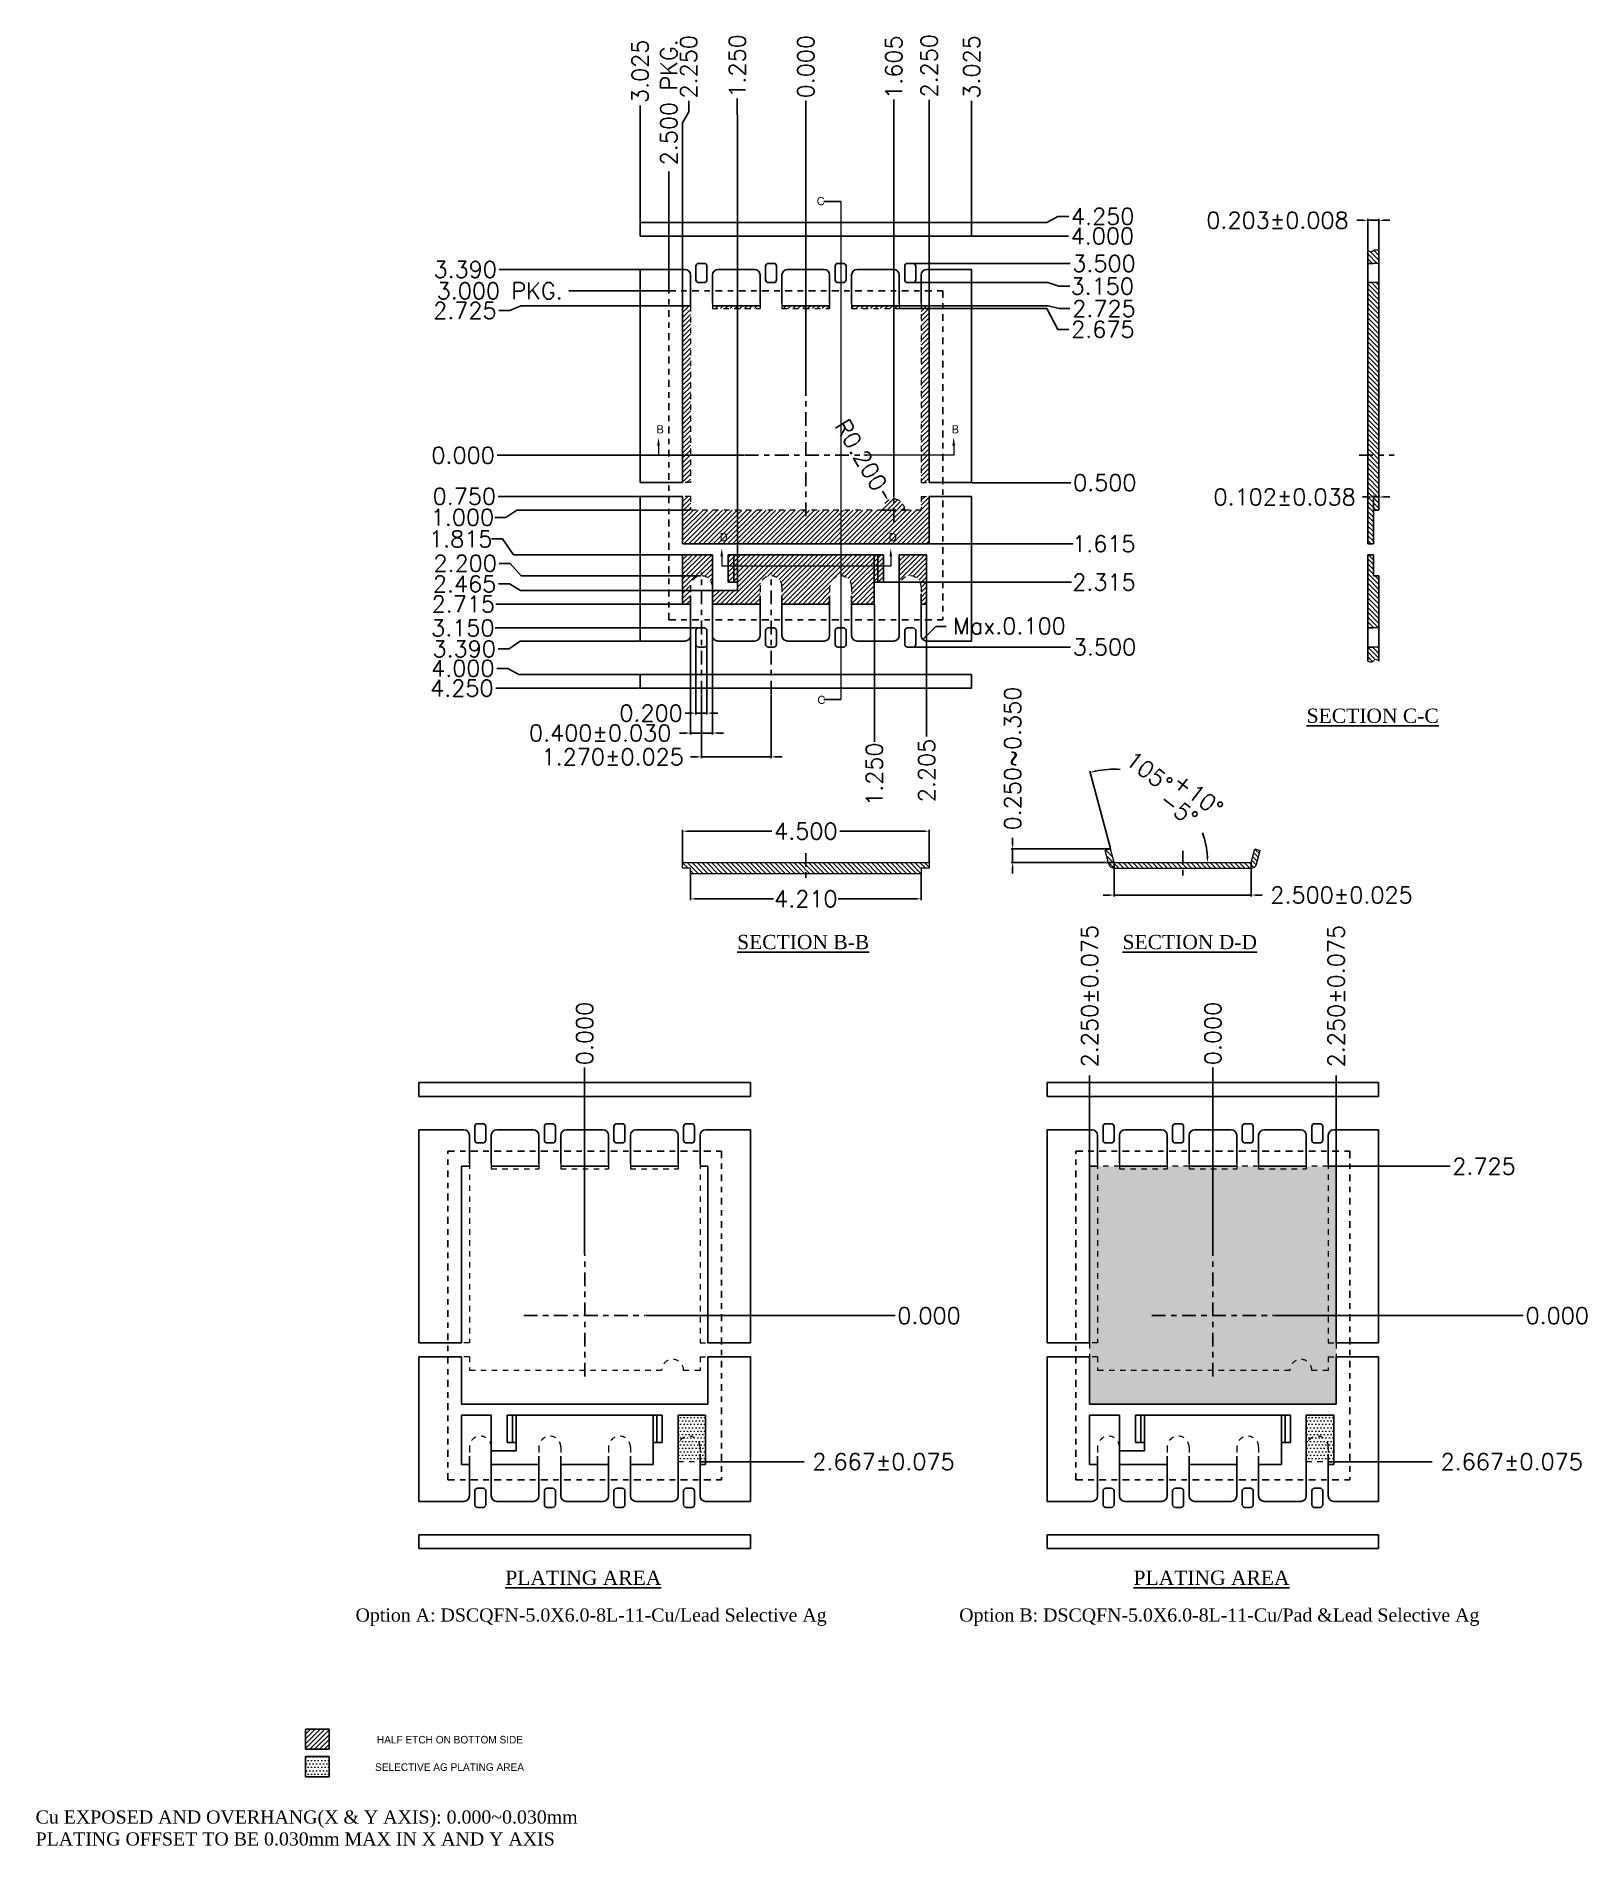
# Model space of a CAD drawing. Header units: inches. Extents: x 60 to 88.3, y -86.4 to -53.4.
import ezdxf
from ezdxf.enums import TextEntityAlignment as Align

# ---------------------------------------------------------------- set-up
doc = ezdxf.new("R2010")
doc.units = ezdxf.units.IN
doc.header["$LTSCALE"] = 0.1
doc.header["$MEASUREMENT"] = 0
doc.linetypes.add('CENTER', pattern=[2, 1.25, -0.25, 0.25, -0.25])
doc.linetypes.add('HIDDEN', pattern=[0.375, 0.25, -0.125])
for name, color, linetype, lineweight in [('1D', 4, 'Continuous', 9), ('DIM', 7, 'Continuous', 13), ('P-L', 7, 'HIDDEN', 13), ('尺寸標註', 7, 'Continuous', 0)]:
    doc.layers.add(name, color=color, linetype=linetype, lineweight=lineweight)
for name, color, linetype in [('2', 7, 'Continuous'), ('3', 7, 'Continuous'), ('3D', 4, 'Continuous'), ('4D', 4, 'Continuous'), ('PKG-OUT', 3, 'HIDDEN')]:
    doc.layers.add(name, color=color, linetype=linetype)
doc.styles.add('TEXT-1', font='simplex.shx')
doc.dimstyles.new('複本 DM-1-1', dxfattribs={"dimtxt": 0.3, "dimasz": 0.1, "dimexe": 0.025, "dimexo": 0.01, "dimgap": 0.02, "dimtad": 0, "dimdec": 3, "dimzin": 0, "dimdsep": 46, "dimtxsty": 'TEXT-1', "dimcen": 0.04, "dimclrd": 256, "dimclre": 256, "dimclrt": 256, "dimadec": 0, "dimazin": 0, "dimtfac": 1, "dimtdec": 3, "dimtofl": 0, "dimtmove": 0, "dimatfit": 0, "dimfxl": 1, "dimtolj": 1, "dimtzin": 0, "dimarcsym": 0})
pattern_1 = [(135, (-2597.229335, 158.90807), (-0.0441941738, -0.0441941738), [])]
pattern_2 = [(45, (-2597.229335, 158.90807), (-0.0441941738, 0.0441941738), [])]

msp = doc.modelspace()

# ---------------------------------------------------------------- texts
at = {"layer": '1D'}
for s, p in [('HALF ETCH ON BOTTOM SIDE', (68.858, -84.4529)), ('SELECTIVE AG PLATING AREA', (68.8748, -84.9538))]:
    msp.add_text(s, height=0.1375, dxfattribs=at).set_placement(p, align=Align.MIDDLE_RIGHT)
at = {"layer": '1D', "insert": (77.7345, -64.131), "char_height": 0.3, "attachment_point": 5, "style": 'TEXT-1'}
msp.add_mtext('\\A1;Max.0.100', dxfattribs=at)
at = {"layer": '1D', "char_height": 0.24, "attachment_point": 5}
for s, insert in [('\\A1;{\\fRomantic|b0|i0|c2|p2;Option A: DSCQFN-5.0X6.0-8L-11-Cu/Lead Selective Ag}', (70.1001, -82.2181)), ('\\A1;{\\fRomantic|b0|i0|c2|p2;Option B: DSCQFN-5.0X6.0-8L-11-Cu/Pad &Lead Selective Ag}', (81.5662, -82.2181)), ('\\pxql;{\\fRomantic|b0|i0|c2|p2;Cu EXPOSED AND OVERHANG(X & Y AXIS): 0.000~0.030mm\\PPLATING OFFSET TO BE 0.030mm MAX IN X AND Y AXIS }', (64.9081, -86.0671))]:
    msp.add_mtext(s, dxfattribs=dict(at, insert=insert))
at = {"layer": '4D', "char_height": 0.26, "attachment_point": 5}
for s, insert in [('{\\fRomantic|b0|i0|c2|p2;\\LSECTION C-C}', (84.3656, -65.7716)), ('{\\fRomantic|b0|i0|c2|p2;\\LSECTION B-B}', (73.9708, -69.9007)), ('{\\fRomantic|b0|i0|c2|p2;\\LSECTION D-D}', (81.0268, -69.9007)), ('{\\fRomantic|b0|i0|c2|p2;\\LPLATING AREA}', (69.9582, -81.5005)), ('{\\fRomantic|b0|i0|c2|p2;\\LPLATING AREA}', (81.4244, -81.5005))]:
    msp.add_mtext(s, dxfattribs=dict(at, insert=insert))
at = {"layer": 'DIM'}
for s, p in [('C', (74.2189, -56.4549)), ('B', (71.2944, -60.618)), ('B', (76.6831, -60.618)), ('D', (72.4488, -62.586)), ('D', (75.5342, -62.586)), ('C', (74.2309, -65.5549))]:
    msp.add_text(s, height=0.15, dxfattribs=at).set_placement(p)

# ---------------------------------------------------------------- blocks, each defined once
blk = doc.blocks.new('*D10')
at = {"layer": '1D', "lineweight": -2, "transparency": 16777216}
for p, q in [((-1546.529, 514.825), (-1546.729, 514.682)), ((-1544.349, 514.825), (-1546.529, 514.825)), ((-1546.729, 514.682), (-1546.929, 514.682))]:
    blk.add_line(p, q, dxfattribs=at)
at = {"layer": 'Defpoints', "color": 0, "transparency": 16777216}
for p in [(-1541.314, 518.215), (-1544.339, 514.825), (-1546.929, 514.682)]:
    blk.add_point(p, dxfattribs=at)
at = {"layer": '1D', "transparency": 16777216, "insert": (-1547.549, 514.682), "char_height": 0.3, "attachment_point": 5, "style": 'TEXT-1'}
blk.add_mtext('\\A1;3.390', dxfattribs=at)
blk = doc.blocks.new('*D11')
at = {"layer": '1D', "lineweight": -2, "transparency": 16777216}
blk.add_line((-1544.349, 517.465), (-1546.927, 517.465), dxfattribs=at)
at = {"layer": 'Defpoints', "color": 0, "transparency": 16777216}
for p in [(-1541.314, 518.215), (-1546.927, 517.465), (-1544.339, 517.465)]:
    blk.add_point(p, dxfattribs=at)
at = {"layer": '1D', "transparency": 16777216, "insert": (-1547.547, 517.465), "char_height": 0.3, "attachment_point": 5, "style": 'TEXT-1'}
blk.add_mtext('\\A1;0.750', dxfattribs=at)
blk = doc.blocks.new('*D12')
at = {"layer": '1D', "lineweight": -2, "transparency": 16777216}
for p, q in [((-1538.279, 517.715), (-1536.878, 517.715)), ((-1536.878, 517.715), (-1536.678, 517.715)), ((-1536.678, 517.715), (-1536.478, 517.715))]:
    blk.add_line(p, q, dxfattribs=at)
at = {"layer": 'Defpoints', "color": 0, "transparency": 16777216}
for p in [(-1541.314, 518.215), (-1538.289, 517.715), (-1536.478, 517.715)]:
    blk.add_point(p, dxfattribs=at)
at = {"layer": '1D', "transparency": 16777216, "insert": (-1535.858, 517.715), "char_height": 0.3, "attachment_point": 5, "style": 'TEXT-1'}
blk.add_mtext('\\A1;0.500', dxfattribs=at)
blk = doc.blocks.new('*D13')
at = {"layer": '1D', "lineweight": -2, "transparency": 16777216}
blk.add_line((-1544.349, 521.605), (-1546.911, 521.605), dxfattribs=at)
at = {"layer": 'Defpoints', "color": 0, "transparency": 16777216}
for p in [(-1546.911, 521.605), (-1544.339, 521.605), (-1541.314, 518.215)]:
    blk.add_point(p, dxfattribs=at)
at = {"layer": '1D', "transparency": 16777216, "insert": (-1547.531, 521.605), "char_height": 0.3, "attachment_point": 5, "style": 'TEXT-1'}
blk.add_mtext('\\A1;3.390', dxfattribs=at)
blk = doc.blocks.new('*D14')
at = {"layer": '1D', "lineweight": -2, "transparency": 16777216}
blk.add_line((-1542.437, 518.215), (-1546.95, 518.215), dxfattribs=at)
at = {"layer": 'Defpoints', "color": 0, "transparency": 16777216}
for p in [(-1546.95, 518.215), (-1542.427, 518.215), (-1541.314, 518.215)]:
    blk.add_point(p, dxfattribs=at)
at = {"layer": '1D', "transparency": 16777216, "insert": (-1547.57, 518.215), "char_height": 0.3, "attachment_point": 5, "style": 'TEXT-1'}
blk.add_mtext('\\A1;0.000', dxfattribs=at)
blk = doc.blocks.new('*D15')
at = {"layer": '1D', "lineweight": -2, "transparency": 16777216}
blk.add_line((-1541.314, 519.338), (-1541.314, 524.685), dxfattribs=at)
at = {"layer": 'Defpoints', "color": 0, "transparency": 16777216}
for p in [(-1541.314, 524.685), (-1541.314, 519.328), (-1541.314, 518.215)]:
    blk.add_point(p, dxfattribs=at)
at = {"layer": '1D', "transparency": 16777216, "insert": (-1541.314, 525.305), "char_height": 0.3, "attachment_point": 5, "rotation": 90, "style": 'TEXT-1'}
blk.add_mtext('\\A1;0.000', dxfattribs=at)
blk = doc.blocks.new('*D16')
at = {"layer": '1D', "lineweight": -2, "transparency": 16777216}
blk.add_line((-1543.824, 521.215), (-1545.638, 521.215), dxfattribs=at)
at = {"layer": 'Defpoints', "color": 0, "transparency": 16777216}
for p in [(-1545.638, 521.215), (-1543.814, 521.215), (-1541.314, 518.215)]:
    blk.add_point(p, dxfattribs=at)
at = {"layer": '1D', "transparency": 16777216, "insert": (-1546.901, 521.215), "char_height": 0.3, "attachment_point": 5, "style": 'TEXT-1'}
blk.add_mtext('\\A1;3.000 PKG.', dxfattribs=at)
blk = doc.blocks.new('*D17')
at = {"layer": '1D', "lineweight": -2, "transparency": 16777216}
blk.add_line((-1543.814, 521.225), (-1543.814, 523.393), dxfattribs=at)
at = {"layer": 'Defpoints', "color": 0, "transparency": 16777216}
for p in [(-1543.814, 523.393), (-1543.814, 521.215), (-1541.314, 518.215)]:
    blk.add_point(p, dxfattribs=at)
at = {"layer": '1D', "transparency": 16777216, "insert": (-1543.814, 524.656), "char_height": 0.3, "attachment_point": 5, "rotation": 90, "style": 'TEXT-1'}
blk.add_mtext('\\A1;2.500 PKG.', dxfattribs=at)
blk = doc.blocks.new('*D0')
at = {"layer": '1D', "lineweight": -2, "transparency": 16777216}
for p, q in [((-1546.717, 520.857), (-1546.917, 520.857)), ((-1546.517, 520.94), (-1546.717, 520.857)), ((-1543.574, 520.94), (-1546.517, 520.94))]:
    blk.add_line(p, q, dxfattribs=at)
at = {"layer": 'Defpoints', "color": 0, "transparency": 16777216}
for p in [(-1546.917, 520.857), (-1543.564, 520.94), (-1541.314, 518.215)]:
    blk.add_point(p, dxfattribs=at)
at = {"layer": '1D', "transparency": 16777216, "insert": (-1547.537, 520.857), "char_height": 0.3, "attachment_point": 5, "style": 'TEXT-1'}
blk.add_mtext('\\A1;2.725', dxfattribs=at)
blk = doc.blocks.new('*D18')
at = {"layer": '1D', "lineweight": -2, "transparency": 16777216}
for p, q in [((-1539.599, 520.89), (-1536.913, 520.89)), ((-1536.913, 520.89), (-1536.713, 520.512)), ((-1536.713, 520.512), (-1536.513, 520.512))]:
    blk.add_line(p, q, dxfattribs=at)
at = {"layer": 'Defpoints', "color": 0, "transparency": 16777216}
for p in [(-1539.609, 520.89), (-1536.513, 520.512), (-1541.314, 518.215)]:
    blk.add_point(p, dxfattribs=at)
at = {"layer": '1D', "transparency": 16777216, "insert": (-1535.893, 520.512), "char_height": 0.3, "attachment_point": 5, "style": 'TEXT-1'}
blk.add_mtext('\\A1;2.675', dxfattribs=at)
blk = doc.blocks.new('*D19')
at = {"layer": '1D', "lineweight": -2, "transparency": 16777216}
for p, q in [((-1546.85, 516.688), (-1547.05, 516.688)), ((-1546.65, 516.4), (-1546.85, 516.688)), ((-1543.574, 516.4), (-1546.65, 516.4))]:
    blk.add_line(p, q, dxfattribs=at)
at = {"layer": 'Defpoints', "color": 0, "transparency": 16777216}
for p in [(-1541.314, 518.215), (-1547.05, 516.688), (-1543.564, 516.4)]:
    blk.add_point(p, dxfattribs=at)
at = {"layer": '1D', "transparency": 16777216, "insert": (-1547.613, 516.688), "char_height": 0.3, "attachment_point": 5, "style": 'TEXT-1'}
blk.add_mtext('\\A1;1.815', dxfattribs=at)
blk = doc.blocks.new('*D20')
at = {"layer": '1D', "lineweight": -2, "transparency": 16777216}
blk.add_line((-1539.054, 516.6), (-1536.438, 516.6), dxfattribs=at)
at = {"layer": 'Defpoints', "color": 0, "transparency": 16777216}
for p in [(-1541.314, 518.215), (-1539.064, 516.6), (-1536.438, 516.6)]:
    blk.add_point(p, dxfattribs=at)
at = {"layer": '1D', "transparency": 16777216, "insert": (-1535.875, 516.6), "char_height": 0.3, "attachment_point": 5, "style": 'TEXT-1'}
blk.add_mtext('\\A1;1.615', dxfattribs=at)
blk = doc.blocks.new('*D21')
at = {"layer": '1D', "lineweight": -2, "transparency": 16777216}
for p, q in [((-1546.591, 517.215), (-1546.791, 517.082)), ((-1543.429, 517.215), (-1546.591, 517.215)), ((-1546.791, 517.082), (-1546.991, 517.082))]:
    blk.add_line(p, q, dxfattribs=at)
at = {"layer": 'Defpoints', "color": 0, "transparency": 16777216}
for p in [(-1541.314, 518.215), (-1543.419, 517.215), (-1546.991, 517.082)]:
    blk.add_point(p, dxfattribs=at)
at = {"layer": '1D', "transparency": 16777216, "insert": (-1547.582, 517.082), "char_height": 0.3, "attachment_point": 5, "style": 'TEXT-1'}
blk.add_mtext('\\A1;1.000', dxfattribs=at)
blk = doc.blocks.new('*D22')
at = {"layer": '1D', "lineweight": -2, "transparency": 16777216}
blk.add_line((-1543.574, 515.5), (-1546.974, 515.5), dxfattribs=at)
at = {"layer": 'Defpoints', "color": 0, "transparency": 16777216}
for p in [(-1541.314, 518.215), (-1546.974, 515.5), (-1543.564, 515.5)]:
    blk.add_point(p, dxfattribs=at)
at = {"layer": '1D', "transparency": 16777216, "insert": (-1547.565, 515.5), "char_height": 0.3, "attachment_point": 5, "style": 'TEXT-1'}
blk.add_mtext('\\A1;2.715', dxfattribs=at)
blk = doc.blocks.new('*D23')
at = {"layer": '1D', "lineweight": -2, "transparency": 16777216}
for p, q in [((-1546.712, 516.242), (-1546.912, 516.242)), ((-1546.512, 516.015), (-1546.712, 516.242)), ((-1543.229, 516.015), (-1546.512, 516.015))]:
    blk.add_line(p, q, dxfattribs=at)
at = {"layer": 'Defpoints', "color": 0, "transparency": 16777216}
for p in [(-1541.314, 518.215), (-1546.912, 516.242), (-1543.219, 516.015)]:
    blk.add_point(p, dxfattribs=at)
at = {"layer": '1D', "transparency": 16777216, "insert": (-1547.532, 516.242), "char_height": 0.3, "attachment_point": 5, "style": 'TEXT-1'}
blk.add_mtext('\\A1;2.200', dxfattribs=at)
blk = doc.blocks.new('*D24')
at = {"layer": '1D', "lineweight": -2, "transparency": 16777216}
blk.add_line((-1539.109, 515.49), (-1539.109, 513.083), dxfattribs=at)
at = {"layer": 'Defpoints', "color": 0, "transparency": 16777216}
for p in [(-1541.314, 518.215), (-1539.109, 515.5), (-1539.109, 513.083)]:
    blk.add_point(p, dxfattribs=at)
at = {"layer": '1D', "transparency": 16777216, "insert": (-1539.109, 512.463), "char_height": 0.3, "attachment_point": 5, "rotation": 90, "style": 'TEXT-1'}
blk.add_mtext('\\A1;2.205', dxfattribs=at)
blk = doc.blocks.new('*D25')
at = {"layer": '1D', "lineweight": -2, "transparency": 16777216}
blk.add_line((-1543.279, 515.065), (-1546.984, 515.065), dxfattribs=at)
at = {"layer": 'Defpoints', "color": 0, "transparency": 16777216}
for p in [(-1541.314, 518.215), (-1546.984, 515.065), (-1543.269, 515.065)]:
    blk.add_point(p, dxfattribs=at)
at = {"layer": '1D', "transparency": 16777216, "insert": (-1547.575, 515.065), "char_height": 0.3, "attachment_point": 5, "style": 'TEXT-1'}
blk.add_mtext('\\A1;3.150', dxfattribs=at)
blk = doc.blocks.new('*D26')
at = {"layer": '1D', "lineweight": -2, "transparency": 16777216}
blk.add_line((-1539.349, 514.715), (-1536.483, 514.715), dxfattribs=at)
at = {"layer": 'Defpoints', "color": 0, "transparency": 16777216}
for p in [(-1541.314, 518.215), (-1539.359, 514.715), (-1536.483, 514.715)]:
    blk.add_point(p, dxfattribs=at)
at = {"layer": '1D', "transparency": 16777216, "insert": (-1535.863, 514.715), "char_height": 0.3, "attachment_point": 5, "style": 'TEXT-1'}
blk.add_mtext('\\A1;3.500', dxfattribs=at)
blk = doc.blocks.new('*D27')
at = {"layer": '1D', "lineweight": -2, "transparency": 16777216}
blk.add_line((-1539.349, 521.715), (-1536.492, 521.715), dxfattribs=at)
at = {"layer": 'Defpoints', "color": 0, "transparency": 16777216}
for p in [(-1539.359, 521.715), (-1536.492, 521.715), (-1541.314, 518.215)]:
    blk.add_point(p, dxfattribs=at)
at = {"layer": '1D', "transparency": 16777216, "insert": (-1535.872, 521.715), "char_height": 0.3, "attachment_point": 5, "style": 'TEXT-1'}
blk.add_mtext('\\A1;3.500', dxfattribs=at)
blk = doc.blocks.new('*D28')
at = {"layer": '1D', "lineweight": -2, "transparency": 16777216}
for p, q in [((-1539.349, 521.365), (-1536.896, 521.365)), ((-1536.896, 521.365), (-1536.696, 521.3)), ((-1536.696, 521.3), (-1536.496, 521.3))]:
    blk.add_line(p, q, dxfattribs=at)
at = {"layer": 'Defpoints', "color": 0, "transparency": 16777216}
for p in [(-1539.359, 521.365), (-1536.496, 521.3), (-1541.314, 518.215)]:
    blk.add_point(p, dxfattribs=at)
at = {"layer": '1D', "transparency": 16777216, "insert": (-1535.904, 521.3), "char_height": 0.3, "attachment_point": 5, "style": 'TEXT-1'}
blk.add_mtext('\\A1;3.150', dxfattribs=at)
blk = doc.blocks.new('*D29')
at = {"layer": '1D', "lineweight": -2, "transparency": 16777216}
for p, q in [((-1543.219, 513.837), (-1543.219, 512.687)), ((-1541.949, 513.837), (-1541.949, 512.687)), ((-1543.319, 512.712), (-1543.419, 512.712)), ((-1541.949, 512.712), (-1543.219, 512.712)), ((-1541.849, 512.712), (-1541.749, 512.712))]:
    blk.add_line(p, q, dxfattribs=at)
at = {"layer": '1D', "transparency": 16777216}
for points in [[(-1543.319, 512.729), (-1543.319, 512.696), (-1543.219, 512.712)], [(-1541.849, 512.729), (-1541.849, 512.696), (-1541.949, 512.712)]]:
    blk.add_solid(points, dxfattribs=at)
at = {"layer": 'Defpoints', "color": 0, "transparency": 16777216}
for p in [(-1543.219, 513.847), (-1541.949, 513.847), (-1543.219, 512.712)]:
    blk.add_point(p, dxfattribs=at)
at = {"layer": '1D', "transparency": 16777216, "insert": (-1544.839, 512.712), "char_height": 0.3, "attachment_point": 5, "style": 'TEXT-1'}
blk.add_mtext('\\A1;1.270%%p0.025', dxfattribs=at)
blk = doc.blocks.new('*D30')
at = {"layer": '1D', "lineweight": -2, "transparency": 16777216}
for p, q in [((-1543.319, 514.755), (-1543.319, 513.485)), ((-1543.119, 514.755), (-1543.119, 513.485)), ((-1543.419, 513.51), (-1543.519, 513.51)), ((-1543.119, 513.51), (-1543.319, 513.51)), ((-1543.019, 513.51), (-1542.919, 513.51))]:
    blk.add_line(p, q, dxfattribs=at)
at = {"layer": '1D', "transparency": 16777216}
for points in [[(-1543.419, 513.527), (-1543.419, 513.493), (-1543.319, 513.51)], [(-1543.019, 513.527), (-1543.019, 513.493), (-1543.119, 513.51)]]:
    blk.add_solid(points, dxfattribs=at)
at = {"layer": 'Defpoints', "color": 0, "transparency": 16777216}
for p in [(-1543.319, 514.765), (-1543.119, 514.765), (-1543.319, 513.51)]:
    blk.add_point(p, dxfattribs=at)
at = {"layer": '1D', "transparency": 16777216, "insert": (-1544.139, 513.51), "char_height": 0.3, "attachment_point": 5, "style": 'TEXT-1'}
blk.add_mtext('\\A1;0.200', dxfattribs=at)
blk = doc.blocks.new('*D31')
at = {"layer": '1D', "lineweight": -2, "transparency": 16777216}
for p, q in [((-1543.419, 514.915), (-1543.419, 513.122)), ((-1543.019, 514.915), (-1543.019, 513.122)), ((-1543.519, 513.147), (-1543.619, 513.147)), ((-1543.019, 513.147), (-1543.419, 513.147)), ((-1542.919, 513.147), (-1542.819, 513.147))]:
    blk.add_line(p, q, dxfattribs=at)
at = {"layer": '1D', "transparency": 16777216}
for points in [[(-1543.519, 513.163), (-1543.519, 513.13), (-1543.419, 513.147)], [(-1542.919, 513.163), (-1542.919, 513.13), (-1543.019, 513.147)]]:
    blk.add_solid(points, dxfattribs=at)
at = {"layer": 'Defpoints', "color": 0, "transparency": 16777216}
for p in [(-1543.419, 514.925), (-1543.019, 514.925), (-1543.419, 513.147)]:
    blk.add_point(p, dxfattribs=at)
at = {"layer": '1D', "transparency": 16777216, "insert": (-1545.068, 513.147), "char_height": 0.3, "attachment_point": 5, "style": 'TEXT-1'}
blk.add_mtext('\\A1;0.400%%p0.030', dxfattribs=at)
blk = doc.blocks.new('*D1')
at = {"layer": '1D', "lineweight": -2, "transparency": 16777216}
for p, q in [((-1543.451, 524.483), (-1543.451, 524.683)), ((-1543.564, 524.283), (-1543.451, 524.483)), ((-1543.564, 520.95), (-1543.564, 524.283))]:
    blk.add_line(p, q, dxfattribs=at)
at = {"layer": 'Defpoints', "color": 0, "transparency": 16777216}
for p in [(-1543.451, 524.683), (-1543.564, 520.94), (-1541.314, 518.215)]:
    blk.add_point(p, dxfattribs=at)
at = {"layer": '1D', "transparency": 16777216, "insert": (-1543.451, 525.303), "char_height": 0.3, "attachment_point": 5, "rotation": 90, "style": 'TEXT-1'}
blk.add_mtext('\\A1;2.250', dxfattribs=at)
blk = doc.blocks.new('*D32')
at = {"layer": '1D', "lineweight": -2, "transparency": 16777216}
blk.add_line((-1539.064, 520.95), (-1539.064, 524.702), dxfattribs=at)
at = {"layer": 'Defpoints', "color": 0, "transparency": 16777216}
for p in [(-1539.064, 524.702), (-1539.064, 520.94), (-1541.314, 518.215)]:
    blk.add_point(p, dxfattribs=at)
at = {"layer": '1D', "transparency": 16777216, "insert": (-1539.064, 525.322), "char_height": 0.3, "attachment_point": 5, "rotation": 90, "style": 'TEXT-1'}
blk.add_mtext('\\A1;2.250', dxfattribs=at)
blk = doc.blocks.new('*D33')
at = {"layer": '1D', "lineweight": -2, "transparency": 16777216}
blk.add_line((-1539.709, 517.448), (-1539.709, 524.704), dxfattribs=at)
at = {"layer": 'Defpoints', "color": 0, "transparency": 16777216}
for p in [(-1539.709, 524.704), (-1541.314, 518.215), (-1539.709, 517.438)]:
    blk.add_point(p, dxfattribs=at)
at = {"layer": '1D', "transparency": 16777216, "insert": (-1539.709, 525.296), "char_height": 0.3, "attachment_point": 5, "rotation": 90, "style": 'TEXT-1'}
blk.add_mtext('\\A1;1.605', dxfattribs=at)
blk = doc.blocks.new('*D34')
at = {"layer": '1D', "lineweight": -2, "transparency": 16777216}
for p, q in [((-1539.863, 517.473), (-1539.914, 517.559)), ((-1539.749, 517.215), (-1539.669, 517.215)), ((-1539.709, 517.175), (-1539.709, 517.255))]:
    blk.add_line(p, q, dxfattribs=at)
at = {"layer": '1D', "transparency": 16777216}
blk.add_solid([(-1539.849, 517.481), (-1539.877, 517.464), (-1539.812, 517.387)], dxfattribs=at)
at = {"layer": 'Defpoints', "color": 0, "transparency": 16777216}
for p in [(-1539.812, 517.387), (-1539.709, 517.215)]:
    blk.add_point(p, dxfattribs=at)
at = {"layer": '1D', "transparency": 16777216, "insert": (-1540.308, 518.22), "char_height": 0.3, "attachment_point": 5, "rotation": 300.7695, "style": 'TEXT-1'}
blk.add_mtext('\\A1;R0.200', dxfattribs=at)
blk = doc.blocks.new('*D2')
at = {"layer": '1D', "lineweight": -2, "transparency": 16777216}
for p, q in [((-1542.566, 524.527), (-1542.566, 524.727)), ((-1542.564, 524.327), (-1542.566, 524.527)), ((-1542.564, 516.41), (-1542.564, 524.327))]:
    blk.add_line(p, q, dxfattribs=at)
at = {"layer": 'Defpoints', "color": 0, "transparency": 16777216}
for p in [(-1542.566, 524.727), (-1541.314, 518.215), (-1542.564, 516.4)]:
    blk.add_point(p, dxfattribs=at)
at = {"layer": '1D', "transparency": 16777216, "insert": (-1542.566, 525.318), "char_height": 0.3, "attachment_point": 5, "rotation": 90, "style": 'TEXT-1'}
blk.add_mtext('\\A1;1.250', dxfattribs=at)
blk = doc.blocks.new('*D3')
at = {"layer": '1D', "lineweight": -2, "transparency": 16777216}
for p, q in [((-1531.157, 522.503), (-1531.257, 522.503)), ((-1531.057, 521.963), (-1531.057, 522.528)), ((-1530.854, 522.503), (-1531.057, 522.503)), ((-1530.854, 521.963), (-1530.854, 522.528)), ((-1530.754, 522.503), (-1530.654, 522.503))]:
    blk.add_line(p, q, dxfattribs=at)
at = {"layer": '1D', "transparency": 16777216}
for points in [[(-1531.157, 522.519), (-1531.157, 522.486), (-1531.057, 522.503)], [(-1530.754, 522.519), (-1530.754, 522.486), (-1530.854, 522.503)]]:
    blk.add_solid(points, dxfattribs=at)
at = {"layer": 'Defpoints', "color": 0, "transparency": 16777216}
for p in [(-1531.057, 522.503), (-1531.057, 521.953), (-1530.854, 521.953)]:
    blk.add_point(p, dxfattribs=at)
at = {"layer": '1D', "transparency": 16777216, "insert": (-1532.706, 522.503), "char_height": 0.3, "attachment_point": 5, "style": 'TEXT-1'}
blk.add_mtext('\\A1;0.203%%p0.008', dxfattribs=at)
blk = doc.blocks.new('*D35')
at = {"layer": '1D', "lineweight": -2, "transparency": 16777216}
for p, q in [((-1531.056, 517.454), (-1531.156, 517.454)), ((-1530.956, 517.225), (-1530.956, 517.479)), ((-1530.854, 517.454), (-1530.956, 517.454)), ((-1530.854, 517.225), (-1530.854, 517.479)), ((-1530.754, 517.454), (-1530.654, 517.454))]:
    blk.add_line(p, q, dxfattribs=at)
at = {"layer": '1D', "transparency": 16777216}
for points in [[(-1531.056, 517.471), (-1531.056, 517.438), (-1530.956, 517.454)], [(-1530.754, 517.471), (-1530.754, 517.438), (-1530.854, 517.454)]]:
    blk.add_solid(points, dxfattribs=at)
at = {"layer": 'Defpoints', "color": 0, "transparency": 16777216}
for p in [(-1530.956, 517.454), (-1530.956, 517.215), (-1530.854, 517.215)]:
    blk.add_point(p, dxfattribs=at)
at = {"layer": '1D', "transparency": 16777216, "insert": (-1532.576, 517.454), "char_height": 0.3, "attachment_point": 5, "style": 'TEXT-1'}
blk.add_mtext('\\A1;0.102%%p0.038', dxfattribs=at)
blk = doc.blocks.new('*D36')
at = {"layer": '1D', "lineweight": -2, "transparency": 16777216}
for p, q in [((-1543.564, 510.793), (-1543.564, 511.381)), ((-1543.464, 511.356), (-1541.934, 511.356)), ((-1539.164, 511.356), (-1540.694, 511.356)), ((-1539.064, 510.793), (-1539.064, 511.381))]:
    blk.add_line(p, q, dxfattribs=at)
at = {"layer": '1D', "transparency": 16777216}
for points in [[(-1543.464, 511.373), (-1543.464, 511.339), (-1543.564, 511.356)], [(-1539.164, 511.373), (-1539.164, 511.339), (-1539.064, 511.356)]]:
    blk.add_solid(points, dxfattribs=at)
at = {"layer": 'Defpoints', "color": 0, "transparency": 16777216}
for p in [(-1539.064, 511.356), (-1543.564, 510.783), (-1539.064, 510.783)]:
    blk.add_point(p, dxfattribs=at)
at = {"layer": '1D', "transparency": 16777216, "insert": (-1541.314, 511.356), "char_height": 0.3, "attachment_point": 5, "style": 'TEXT-1'}
blk.add_mtext('\\A1;4.500', dxfattribs=at)
blk = doc.blocks.new('*D37')
at = {"layer": '1D', "lineweight": -2, "transparency": 16777216}
for p, q in [((-1543.419, 510.57), (-1543.419, 510.097)), ((-1539.209, 510.57), (-1539.209, 510.097)), ((-1543.319, 510.122), (-1541.906, 510.122)), ((-1539.309, 510.122), (-1540.723, 510.122))]:
    blk.add_line(p, q, dxfattribs=at)
at = {"layer": '1D', "transparency": 16777216}
for points in [[(-1543.319, 510.139), (-1543.319, 510.105), (-1543.419, 510.122)], [(-1539.309, 510.139), (-1539.309, 510.105), (-1539.209, 510.122)]]:
    blk.add_solid(points, dxfattribs=at)
at = {"layer": 'Defpoints', "color": 0, "transparency": 16777216}
for p in [(-1543.419, 510.58), (-1539.209, 510.58), (-1539.209, 510.122)]:
    blk.add_point(p, dxfattribs=at)
at = {"layer": '1D', "transparency": 16777216, "insert": (-1541.314, 510.122), "char_height": 0.3, "attachment_point": 5, "style": 'TEXT-1'}
blk.add_mtext('\\A1;4.210', dxfattribs=at)
blk = doc.blocks.new('*D38')
at = {"layer": '1D', "lineweight": -2, "transparency": 16777216}
blk.add_line((-1545.351, 503.64), (-1545.351, 507.044), dxfattribs=at)
at = {"layer": 'Defpoints', "color": 0, "transparency": 16777216}
for p in [(-1545.351, 507.044), (-1545.351, 503.63), (-1545.351, 502.517)]:
    blk.add_point(p, dxfattribs=at)
at = {"layer": '1D', "transparency": 16777216, "insert": (-1545.351, 507.664), "char_height": 0.3, "attachment_point": 5, "rotation": 90, "style": 'TEXT-1'}
blk.add_mtext('\\A1;0.000', dxfattribs=at)
blk = doc.blocks.new('*D4')
at = {"layer": '1D', "lineweight": -2, "transparency": 16777216}
blk.add_line((-1544.228, 502.517), (-1539.686, 502.517), dxfattribs=at)
at = {"layer": 'Defpoints', "color": 0, "transparency": 16777216}
for p in [(-1545.351, 502.517), (-1544.238, 502.517), (-1539.686, 502.517)]:
    blk.add_point(p, dxfattribs=at)
at = {"layer": '1D', "transparency": 16777216, "insert": (-1539.066, 502.517), "char_height": 0.3, "attachment_point": 5, "style": 'TEXT-1'}
blk.add_mtext('\\A1;0.000', dxfattribs=at)
blk = doc.blocks.new('*D5')
at = {"layer": '1D', "lineweight": -2, "transparency": 16777216}
for p, q in [((-1543.236, 499.851), (-1541.746, 499.851)), ((-1541.746, 499.851), (-1541.546, 499.851)), ((-1541.546, 499.851), (-1541.346, 499.851))]:
    blk.add_line(p, q, dxfattribs=at)
at = {"layer": 'Defpoints', "color": 0, "transparency": 16777216}
for p in [(-1545.351, 502.517), (-1543.246, 499.851), (-1541.346, 499.851)]:
    blk.add_point(p, dxfattribs=at)
at = {"layer": '1D', "transparency": 16777216, "insert": (-1539.897, 499.851), "char_height": 0.3, "attachment_point": 5, "style": 'TEXT-1'}
blk.add_mtext('\\A1;2.667%%p0.075', dxfattribs=at)
blk = doc.blocks.new('*D39')
at = {"layer": '1D', "lineweight": -2, "transparency": 16777216}
blk.add_line((-1538.289, 522.475), (-1538.289, 524.68), dxfattribs=at)
at = {"layer": 'Defpoints', "color": 0, "transparency": 16777216}
for p in [(-1538.289, 524.68), (-1538.289, 522.465), (-1541.314, 518.215)]:
    blk.add_point(p, dxfattribs=at)
at = {"layer": '1D', "transparency": 16777216, "insert": (-1538.289, 525.3), "char_height": 0.3, "attachment_point": 5, "rotation": 90, "style": 'TEXT-1'}
blk.add_mtext('\\A1;3.025', dxfattribs=at)
blk = doc.blocks.new('*D40')
at = {"layer": '1D', "lineweight": -2, "transparency": 16777216}
blk.add_line((-1544.339, 522.475), (-1544.339, 524.6), dxfattribs=at)
at = {"layer": 'Defpoints', "color": 0, "transparency": 16777216}
for p in [(-1544.339, 524.6), (-1544.339, 522.465), (-1541.314, 518.215)]:
    blk.add_point(p, dxfattribs=at)
at = {"layer": '1D', "transparency": 16777216, "insert": (-1544.339, 525.22), "char_height": 0.3, "attachment_point": 5, "rotation": 90, "style": 'TEXT-1'}
blk.add_mtext('\\A1;3.025', dxfattribs=at)
blk = doc.blocks.new('*D41')
at = {"layer": '1D', "lineweight": -2, "transparency": 16777216}
blk.add_line((-1538.279, 522.215), (-1536.522, 522.215), dxfattribs=at)
at = {"layer": 'Defpoints', "color": 0, "transparency": 16777216}
for p in [(-1538.289, 522.215), (-1536.522, 522.215), (-1541.314, 518.215)]:
    blk.add_point(p, dxfattribs=at)
at = {"layer": '1D', "transparency": 16777216, "insert": (-1535.902, 522.215), "char_height": 0.3, "attachment_point": 5, "style": 'TEXT-1'}
blk.add_mtext('\\A1;4.000', dxfattribs=at)
blk = doc.blocks.new('*D42')
at = {"layer": '1D', "lineweight": -2, "transparency": 16777216}
for p, q in [((-1538.279, 522.465), (-1536.916, 522.465)), ((-1536.916, 522.465), (-1536.716, 522.573)), ((-1536.716, 522.573), (-1536.516, 522.573))]:
    blk.add_line(p, q, dxfattribs=at)
at = {"layer": 'Defpoints', "color": 0, "transparency": 16777216}
for p in [(-1538.289, 522.465), (-1536.516, 522.573), (-1541.314, 518.215)]:
    blk.add_point(p, dxfattribs=at)
at = {"layer": '1D', "transparency": 16777216, "insert": (-1535.896, 522.573), "char_height": 0.3, "attachment_point": 5, "style": 'TEXT-1'}
blk.add_mtext('\\A1;4.250', dxfattribs=at)
blk = doc.blocks.new('*D43')
at = {"layer": '1D', "lineweight": -2, "transparency": 16777216}
blk.add_line((-1544.349, 513.965), (-1546.972, 513.965), dxfattribs=at)
at = {"layer": 'Defpoints', "color": 0, "transparency": 16777216}
for p in [(-1541.314, 518.215), (-1546.972, 513.965), (-1544.339, 513.965)]:
    blk.add_point(p, dxfattribs=at)
at = {"layer": '1D', "transparency": 16777216, "insert": (-1547.592, 513.965), "char_height": 0.3, "attachment_point": 5, "style": 'TEXT-1'}
blk.add_mtext('\\A1;4.250', dxfattribs=at)
blk = doc.blocks.new('*D44')
at = {"layer": '1D', "lineweight": -2, "transparency": 16777216}
for p, q in [((-1546.755, 514.327), (-1546.955, 514.327)), ((-1546.555, 514.215), (-1546.755, 514.327)), ((-1544.349, 514.215), (-1546.555, 514.215))]:
    blk.add_line(p, q, dxfattribs=at)
at = {"layer": 'Defpoints', "color": 0, "transparency": 16777216}
for p in [(-1541.314, 518.215), (-1546.955, 514.327), (-1544.339, 514.215)]:
    blk.add_point(p, dxfattribs=at)
at = {"layer": '1D', "transparency": 16777216, "insert": (-1547.575, 514.327), "char_height": 0.3, "attachment_point": 5, "style": 'TEXT-1'}
blk.add_mtext('\\A1;4.000', dxfattribs=at)
blk = doc.blocks.new('*D45')
at = {"layer": '1D', "lineweight": -2, "transparency": 16777216}
for p, q in [((-1539.599, 520.94), (-1536.893, 520.94)), ((-1536.893, 520.94), (-1536.693, 520.892)), ((-1536.693, 520.892), (-1536.493, 520.892))]:
    blk.add_line(p, q, dxfattribs=at)
at = {"layer": 'Defpoints', "color": 0, "transparency": 16777216}
for p in [(-1539.609, 520.94), (-1536.493, 520.892), (-1541.314, 518.215)]:
    blk.add_point(p, dxfattribs=at)
at = {"layer": '1D', "transparency": 16777216, "insert": (-1535.873, 520.892), "char_height": 0.3, "attachment_point": 5, "style": 'TEXT-1'}
blk.add_mtext('\\A1;2.725', dxfattribs=at)
blk = doc.blocks.new('*D46')
at = {"layer": '1D', "lineweight": -2, "transparency": 16777216}
for p, q in [((-1537.541, 511.133), (-1537.541, 511.233)), ((-1535.763, 511.033), (-1537.566, 511.033)), ((-1537.541, 510.783), (-1537.541, 511.033)), ((-1535.696, 510.783), (-1537.566, 510.783)), ((-1537.541, 510.683), (-1537.541, 510.583))]:
    blk.add_line(p, q, dxfattribs=at)
at = {"layer": '1D', "transparency": 16777216}
for points in [[(-1537.557, 511.133), (-1537.524, 511.133), (-1537.541, 511.033)], [(-1537.557, 510.683), (-1537.524, 510.683), (-1537.541, 510.783)]]:
    blk.add_solid(points, dxfattribs=at)
at = {"layer": 'Defpoints', "color": 0, "transparency": 16777216}
for p in [(-1535.753, 511.033), (-1537.541, 510.783), (-1535.686, 510.783)]:
    blk.add_point(p, dxfattribs=at)
at = {"layer": '1D', "transparency": 16777216, "insert": (-1537.541, 512.681), "char_height": 0.3, "attachment_point": 5, "rotation": 90, "style": 'TEXT-1'}
blk.add_mtext('\\A1;0.250~0.350', dxfattribs=at)
blk = doc.blocks.new('*D47')
at = {"layer": '1D', "lineweight": -2, "transparency": 16777216}
for p, q in [((-1535.686, 510.773), (-1535.686, 510.165)), ((-1533.186, 510.773), (-1533.186, 510.165)), ((-1535.786, 510.19), (-1535.886, 510.19)), ((-1535.686, 510.19), (-1533.186, 510.19)), ((-1533.086, 510.19), (-1532.986, 510.19))]:
    blk.add_line(p, q, dxfattribs=at)
at = {"layer": '1D', "transparency": 16777216}
for points in [[(-1535.786, 510.206), (-1535.786, 510.173), (-1535.686, 510.19)], [(-1533.086, 510.206), (-1533.086, 510.173), (-1533.186, 510.19)]]:
    blk.add_solid(points, dxfattribs=at)
at = {"layer": 'Defpoints', "color": 0, "transparency": 16777216}
for p in [(-1535.686, 510.783), (-1533.186, 510.783), (-1533.186, 510.19)]:
    blk.add_point(p, dxfattribs=at)
at = {"layer": '1D', "transparency": 16777216, "insert": (-1531.537, 510.19), "char_height": 0.3, "attachment_point": 5, "style": 'TEXT-1'}
blk.add_mtext('\\A1;2.500%%p0.025', dxfattribs=at)
blk = doc.blocks.new('*D48')
at = {"layer": '1D', "lineweight": -2, "transparency": 16777216}
blk.add_line((-1535.756, 511.042), (-1536.133, 512.452), dxfattribs=at)
for start, end in [(86.3414, 101.6357), (3.3643, 18.6586)]:
    blk.add_arc((-1535.686, 510.783), 1.703, start, end, dxfattribs=at)
at = {"layer": '1D', "transparency": 16777216}
for points in [[(-1536.026, 512.435), (-1536.033, 512.467), (-1536.127, 512.428)], [(-1533.969, 510.883), (-1534.002, 510.882), (-1533.983, 510.783)]]:
    blk.add_solid(points, dxfattribs=at)
at = {"layer": 'Defpoints', "color": 0, "transparency": 16777216}
for p in [(-1534.291, 511.76), (-1535.753, 511.033), (-1535.686, 510.783), (-1535.686, 510.783), (-1533.186, 510.783)]:
    blk.add_point(p, dxfattribs=at)
at = {"layer": '1D', "transparency": 16777216, "insert": (-1534.649, 512.134), "char_height": 0.3, "attachment_point": 5, "rotation": 322.5, "style": 'TEXT-1'}
blk.add_mtext('\\A1;105°\\S+10°^ -5°;', dxfattribs=at)
blk = doc.blocks.new('*D49')
at = {"layer": '1D', "lineweight": -2, "transparency": 16777216}
blk.add_line((-1539.889, 515.9), (-1536.464, 515.9), dxfattribs=at)
at = {"layer": 'Defpoints', "color": 0, "transparency": 16777216}
for p in [(-1541.314, 518.215), (-1539.899, 515.9), (-1536.464, 515.9)]:
    blk.add_point(p, dxfattribs=at)
at = {"layer": '1D', "transparency": 16777216, "insert": (-1535.873, 515.9), "char_height": 0.3, "attachment_point": 5, "style": 'TEXT-1'}
blk.add_mtext('\\A1;2.315', dxfattribs=at)
blk = doc.blocks.new('*D50')
at = {"layer": '1D', "lineweight": -2, "transparency": 16777216}
blk.add_line((-1540.064, 515.49), (-1540.064, 512.987), dxfattribs=at)
at = {"layer": 'Defpoints', "color": 0, "transparency": 16777216}
for p in [(-1541.314, 518.215), (-1540.064, 515.5), (-1540.064, 512.987)]:
    blk.add_point(p, dxfattribs=at)
at = {"layer": '1D', "transparency": 16777216, "insert": (-1540.064, 512.395), "char_height": 0.3, "attachment_point": 5, "rotation": 90, "style": 'TEXT-1'}
blk.add_mtext('\\A1;1.250', dxfattribs=at)
blk = doc.blocks.new('*D51')
at = {"layer": '1D', "lineweight": -2, "transparency": 16777216}
for p, q in [((-1546.723, 515.868), (-1546.923, 515.868)), ((-1546.523, 515.75), (-1546.723, 515.868)), ((-1543.029, 515.75), (-1546.523, 515.75))]:
    blk.add_line(p, q, dxfattribs=at)
at = {"layer": 'Defpoints', "color": 0, "transparency": 16777216}
for p in [(-1541.314, 518.215), (-1546.923, 515.868), (-1543.019, 515.75)]:
    blk.add_point(p, dxfattribs=at)
at = {"layer": '1D', "transparency": 16777216, "insert": (-1547.543, 515.868), "char_height": 0.3, "attachment_point": 5, "style": 'TEXT-1'}
blk.add_mtext('\\A1;2.465', dxfattribs=at)
blk = doc.blocks.new('*D52')
at = {"layer": '1D', "lineweight": -2, "transparency": 16777216}
blk.add_line((-1533.885, 503.64), (-1533.885, 507.044), dxfattribs=at)
at = {"layer": 'Defpoints', "color": 0, "transparency": 16777216}
for p in [(-1533.885, 507.044), (-1533.885, 503.63), (-1533.885, 502.517)]:
    blk.add_point(p, dxfattribs=at)
at = {"layer": '1D', "transparency": 16777216, "insert": (-1533.885, 507.664), "char_height": 0.3, "attachment_point": 5, "rotation": 90, "style": 'TEXT-1'}
blk.add_mtext('\\A1;0.000', dxfattribs=at)
blk = doc.blocks.new('*D6')
at = {"layer": '1D', "lineweight": -2, "transparency": 16777216}
blk.add_line((-1532.762, 502.517), (-1528.22, 502.517), dxfattribs=at)
at = {"layer": 'Defpoints', "color": 0, "transparency": 16777216}
for p in [(-1533.885, 502.517), (-1532.772, 502.517), (-1528.22, 502.517)]:
    blk.add_point(p, dxfattribs=at)
at = {"layer": '1D', "transparency": 16777216, "insert": (-1527.6, 502.517), "char_height": 0.3, "attachment_point": 5, "style": 'TEXT-1'}
blk.add_mtext('\\A1;0.000', dxfattribs=at)
blk = doc.blocks.new('*D7')
at = {"layer": '1D', "lineweight": -2, "transparency": 16777216}
for p, q in [((-1531.77, 499.851), (-1530.28, 499.851)), ((-1530.28, 499.851), (-1530.08, 499.851)), ((-1530.08, 499.851), (-1529.88, 499.851))]:
    blk.add_line(p, q, dxfattribs=at)
at = {"layer": 'Defpoints', "color": 0, "transparency": 16777216}
for p in [(-1533.885, 502.517), (-1531.78, 499.851), (-1529.88, 499.851)]:
    blk.add_point(p, dxfattribs=at)
at = {"layer": '1D', "transparency": 16777216, "insert": (-1528.431, 499.851), "char_height": 0.3, "attachment_point": 5, "style": 'TEXT-1'}
blk.add_mtext('\\A1;2.667%%p0.075', dxfattribs=at)
blk = doc.blocks.new('*D8')
at = {"layer": '1D', "lineweight": -2, "transparency": 16777216}
blk.add_line((-1531.77, 505.242), (-1529.557, 505.242), dxfattribs=at)
at = {"layer": 'Defpoints', "color": 0, "transparency": 16777216}
for p in [(-1531.78, 505.242), (-1529.557, 505.242), (-1533.885, 502.517)]:
    blk.add_point(p, dxfattribs=at)
at = {"layer": '1D', "transparency": 16777216, "insert": (-1528.937, 505.242), "char_height": 0.3, "attachment_point": 5, "style": 'TEXT-1'}
blk.add_mtext('\\A1;2.725', dxfattribs=at)
blk = doc.blocks.new('*D53')
at = {"layer": '1D', "lineweight": -2, "transparency": 16777216}
blk.add_line((-1536.135, 502.027), (-1536.135, 506.897), dxfattribs=at)
at = {"layer": 'Defpoints', "color": 0, "transparency": 16777216}
for p in [(-1536.135, 506.897), (-1533.885, 502.517), (-1536.135, 502.017)]:
    blk.add_point(p, dxfattribs=at)
at = {"layer": '1D', "transparency": 16777216, "insert": (-1536.135, 508.346), "char_height": 0.3, "attachment_point": 5, "rotation": 90, "style": 'TEXT-1'}
blk.add_mtext('\\A1;2.250%%p0.075', dxfattribs=at)
blk = doc.blocks.new('*D9')
at = {"layer": '1D', "lineweight": -2, "transparency": 16777216}
blk.add_line((-1531.635, 502.027), (-1531.635, 506.897), dxfattribs=at)
at = {"layer": 'Defpoints', "color": 0, "transparency": 16777216}
for p in [(-1531.635, 506.897), (-1533.885, 502.517), (-1531.635, 502.017)]:
    blk.add_point(p, dxfattribs=at)
at = {"layer": '1D', "transparency": 16777216, "insert": (-1531.635, 508.346), "char_height": 0.3, "attachment_point": 5, "rotation": 90, "style": 'TEXT-1'}
blk.add_mtext('\\A1;2.250%%p0.075', dxfattribs=at)

# ---------------------------------------------------------------- dimensions: what is measured, and where the dimension line sits
at = {"layer": '1D', "color": 0}
for feature_location, offset, dtype, origin, picture, middle in [((70.9943, -56.7669), (0, 2.1348), 1, (74.0193, -61.0169), '*D40', (70.9943, -54.0121)), ((77.0443, -56.7669), (0, 2.2148), 1, (74.0193, -61.0169), '*D39', (77.0443, -53.9321)), ((77.0443, -56.7669), (1.7738, 0.1084), 0, (74.0193, -61.0169), '*D42', (79.4381, -56.6586)), ((77.0443, -57.0169), (1.7673, 0), 0, (74.0193, -61.0169), '*D41', (79.4316, -57.0169)), ((70.9943, -65.2669), (-2.6329, 0), 0, (74.0193, -61.0169), '*D43', (67.7415, -65.2669)), ((70.9943, -65.0169), (-2.6155, 0.1117), 0, (74.0193, -61.0169), '*D44', (67.7588, -64.9053)), ((72.3143, -63.4821), (-3.9041, 0.1186), 0, (74.0193, -61.0169), '*D51', (67.7903, -63.3636)), ((75.2693, -63.7321), (0, -2.5131), 1, (74.0193, -61.0169), '*D50', (75.2693, -66.8366)), ((83.5541, -73.9897), (2.2223, 0), 0, (81.4491, -76.7147), '*D8', (86.3964, -73.9897))]:
    dim = msp.add_ordinate_dim(feature_location=feature_location, offset=offset, dtype=dtype, origin=origin, dimstyle='複本 DM-1-1', dxfattribs=at)
    dim.commit()
    dim.dimension.update_dxf_attribs({"geometry": picture, "text_midpoint": middle, "insert": (1615.3337, -579.232)})
at = {"layer": '1D'}
for feature_location, offset, dtype, origin, text, picture, middle in [((71.5193, -58.0169), (0, 2.1778), 1, (74.0193, -61.0169), '<> PKG.', '*D17', (71.5193, -54.5763)), ((71.5193, -58.0169), (-1.8234, 0), 0, (74.0193, -61.0169), '<> PKG.', '*D16', (68.4331, -58.0169)), ((72.088, -79.3814), (1.8997, 0.0002), 0, (69.983, -76.7147), '<>%%p0.075', '*D5', (75.4363, -79.3812)), ((83.5541, -79.3814), (1.8997, 0.0002), 0, (81.4491, -76.7147), '<>%%p0.075', '*D7', (86.9024, -79.3812))]:
    dim = msp.add_ordinate_dim(feature_location=feature_location, offset=offset, dtype=dtype, origin=origin, text=text, dimstyle='複本 DM-1-1', dxfattribs=at)
    dim.commit()
    dim.dimension.update_dxf_attribs({"geometry": picture, "text_midpoint": middle, "insert": (1615.3337, -579.232)})
for feature_location, offset, dtype, origin, picture, middle, set_off in [((71.7694, -58.2919), (0.1129, 3.7427), 1, (74.0193, -61.0169), '*D1', (71.8823, -53.9292), (1615.3337, -579.232)), ((72.7693, -62.8321), (-0.0014, 8.327), 1, (74.0193, -61.0169), '*D2', (72.768, -53.9136), (1615.3337, -579.232)), ((74.0193416119, -59.9041681777), (0, 5.3575880276), 1, (74.0193416119, -61.0169464161), '*D15', (74.0193416119, -53.9265801501), (1615.3337457277, -579.2320148667)), ((76.2693, -58.2919), (0, 3.7616), 1, (74.0193, -61.0169), '*D32', (76.2693, -53.9103), (1615.3337, -579.232)), ((75.6244, -61.7944), (0, 7.2665), 1, (74.0193, -61.0169), '*D33', (75.6244, -53.9365), (1615.3337, -579.232)), ((70.9943, -57.6269), (-2.572, 0), 0, (74.0193, -61.0169), '*D13', (67.8024, -57.6269), (1615.3337, -579.232)), ((75.9743, -57.5169), (2.867, 0), 0, (74.0193, -61.0169), '*D27', (79.4614, -57.5169), (1615.3337, -579.232)), ((75.9743, -57.8669), (2.8638, -0.065), 0, (74.0193, -61.0169), '*D28', (79.4296, -57.932), (1615.3337, -579.232)), ((71.7694, -58.2919), (-3.3529, -0.0834), 0, (74.0193, -61.0169), '*D0', (67.7964, -58.3753), (1615.3337, -579.232)), ((75.7243, -58.2919), (3.1169, -0.0485), 0, (74.0193, -61.0169), '*D45', (79.4612, -58.3405), (1615.3337, -579.232)), ((75.7243, -58.3419), (3.0967, -0.378), 0, (74.0193, -61.0169), '*D18', (79.441, -58.72), (1615.3337, -579.232)), ((71.7693, -62.8321), (-3.4861, 0.2877), 0, (74.0193, -61.0169), '*D19', (67.7204, -62.5444), (1615.3337, -579.232)), ((72.0643, -64.1669), (-3.7146, 0), 0, (74.0193, -61.0169), '*D25', (67.7583, -64.1669), (1615.3337, -579.232)), ((72.9065633734, -61.0169464161), (-4.5231670633, 0), 0, (74.0193416119, -61.0169464161), '*D14', (67.7633963102, -61.0169464161), (1615.3337457277, -579.2320148667)), ((71.7693, -63.7321), (-3.4095, 0), 0, (74.0193, -61.0169), '*D22', (67.7685, -63.7321), (1615.3337, -579.232)), ((71.9143, -62.0169), (-3.5715, -0.1327), 0, (74.0193, -61.0169), '*D21', (67.7514, -62.1497), (1615.3337, -579.232)), ((70.9943, -64.4069), (-2.5894, -0.1433), 0, (74.0193, -61.0169), '*D10', (67.785, -64.5503), (1615.3337, -579.232)), ((70.9943, -61.7669), (-2.5881, 0), 0, (74.0193, -61.0169), '*D11', (67.7863, -61.7669), (1615.3337, -579.232)), ((72.1143, -63.2169), (-3.6927, 0.2272), 0, (74.0193, -61.0169), '*D23', (67.8016, -62.9897), (1615.3337, -579.232)), ((77.0443, -61.5169), (1.8113, 0), 0, (74.0193, -61.0169), '*D12', (79.4757, -61.5169), (1615.3337, -579.232)), ((76.2693, -62.6319), (2.6264, 0), 0, (74.0193, -61.0169), '*D20', (79.4586, -62.6319), (1615.3337, -579.232)), ((76.2243, -63.7321), (0, -2.4172), 1, (74.0193, -61.0169), '*D24', (76.2243, -66.7693), (1615.3337, -579.232)), ((75.9743, -64.5169), (2.8768, 0), 0, (74.0193, -61.0169), '*D26', (79.4711, -64.5169), (1615.3337, -579.232)), ((75.4344, -63.3321), (3.4349, 0), 0, (74.0193, -61.0169), '*D49', (79.4607, -63.3321), (1615.3337, -579.232)), ((69.9829678516, -75.6019078095), (0, 3.4134250539), 1, (69.9829678516, -76.7146860479), '*D38', (69.9829678516, -71.5684827556), (1615.3337457277, -579.2320148667)), ((81.4491307585, -75.6019078095), (0, 3.4134250539), 1, (81.4491307585, -76.7146860479), '*D52', (81.4491307585, -71.5684827556), (1615.3337457277, -579.2320148667)), ((71.0957460901, -76.7146860479), (4.5516367215, 0), 0, (69.9829678516, -76.7146860479), '*D4', (76.2673828116, -76.7146860479), (1615.3337457277, -579.2320148667)), ((82.5619089969, -76.7146860479), (4.5516367215, 0), 0, (81.4491307585, -76.7146860479), '*D6', (87.7335457184, -76.7146860479), (1615.3337457277, -579.2320148667))]:
    dim = msp.add_ordinate_dim(feature_location=feature_location, offset=offset, dtype=dtype, origin=origin, dimstyle='複本 DM-1-1', dxfattribs=at)
    dim.commit()
    dim.dimension.update_dxf_attribs({"geometry": picture, "text_midpoint": middle, "insert": set_off})
for base, p1, p2, text, picture, middle in [((84.2763, -56.7294), (84.4793, -57.279), (84.2763, -57.279), '<>%%p0.008', '*D3', (82.6277, -56.7294)), ((72.1143, -66.5197), (73.3843, -65.3847), (72.1143, -65.3847), '<>%%p0.025', '*D29', (70.4943, -66.5197))]:
    dim = msp.add_linear_dim(base=base, p1=p1, p2=p2, text=text, dimstyle='複本 DM-1-1', override={"dimtofl": 1}, dxfattribs=at)
    dim.commit()
    dim.dimension.update_dxf_attribs({"geometry": picture, "text_midpoint": middle, "insert": (1615.3337, -579.232)})
dim = msp.add_radius_dim(center=(75.6244, -62.0169), mpoint=(75.522, -61.8451), dimstyle='複本 DM-1-1', dxfattribs=at)
dim.commit()
dim.dimension.update_dxf_attribs({"geometry": '*D34', "text_midpoint": (75.0258, -61.0116), "insert": (1615.3337, -579.232)})
for base, p1, p2, text, picture, middle, set_off in [((84.3777547927, -61.7775155341), (84.4792547927, -62.016953778), (84.3777547927, -62.016953778), '<>%%p0.038', '*D35', (82.7577547927, -61.7775155341), (1615.3337457277, -579.2320148667)), ((71.9143, -66.0854), (72.3143, -64.3069), (71.9143, -64.3069), '<>%%p0.030', '*D31', (70.2658, -66.0854), (1615.3337, -579.232))]:
    dim = msp.add_linear_dim(base=base, p1=p1, p2=p2, text=text, dimstyle='複本 DM-1-1', override={"dimtofl": 1}, dxfattribs=at)
    dim.commit()
    dim.dimension.update_dxf_attribs({"geometry": picture, "text_midpoint": middle, "dimtype": 128, "insert": set_off})
dim = msp.add_linear_dim(base=(72.0143, -65.722), p1=(72.2143, -64.4669), p2=(72.0143, -64.4669), dimstyle='複本 DM-1-1', override={"dimtofl": 1}, dxfattribs=at)
dim.commit()
dim.dimension.update_dxf_attribs({"geometry": '*D30', "text_midpoint": (71.1943, -65.722), "insert": (1615.3337, -579.232)})
at = {"layer": '1D', "color": 0}
dim = msp.add_linear_dim(base=(77.7932, -68.4495), p1=(79.5807, -68.1995), p2=(79.6477, -68.4495), angle=90, text='<>~0.350', dimstyle='複本 DM-1-1', override={"dimtofl": 1}, dxfattribs=at)
dim.commit()
dim.dimension.update_dxf_attribs({"geometry": '*D46', "text_midpoint": (77.7932, -66.5509), "dimtype": 128, "insert": (1615.3337, -579.232)})
dim = msp.add_angular_dim_2l(base=(81.043, -67.4725), line1=((79.6477, -68.4495), (82.1477, -68.4495)), line2=((79.6477, -68.4495), (79.5807, -68.1995)), dimstyle='複本 DM-1-1', override={"dimtol": 1, "dimtp": 10, "dimtm": 5}, dxfattribs=at)
dim.commit()
dim.dimension.update_dxf_attribs({"geometry": '*D48', "text_midpoint": (80.6847, -67.0981), "insert": (1615.3337, -579.232)})
at = {"layer": '1D'}
for base, p1, p2, picture, middle in [((76.2693, -67.8761), (71.7694, -68.4495), (76.2693, -68.4495), '*D36', (74.0193, -67.8761)), ((76.1243, -69.1101), (71.9143, -68.6525), (76.1243, -68.6525), '*D37', (74.0193, -69.1101))]:
    dim = msp.add_linear_dim(base=base, p1=p1, p2=p2, dimstyle='複本 DM-1-1', dxfattribs=at)
    dim.commit()
    dim.dimension.update_dxf_attribs({"geometry": picture, "text_midpoint": middle, "insert": (1615.3337, -579.232)})
at = {"layer": '1D', "color": 0}
dim = msp.add_linear_dim(base=(82.1477, -69.0422), p1=(79.6477, -68.4495), p2=(82.1477, -68.4495), text='<>%%p0.025', dimstyle='複本 DM-1-1', override={"dimtofl": 1}, dxfattribs=at)
dim.commit()
dim.dimension.update_dxf_attribs({"geometry": '*D47', "text_midpoint": (83.7963, -69.0422), "insert": (1615.3337, -579.232)})
for feature_location, picture, middle in [((79.1991, -77.2147), '*D53', (79.1991, -70.886)), ((83.6991, -77.2147), '*D9', (83.6991, -70.886))]:
    dim = msp.add_ordinate_dim(feature_location=feature_location, offset=(0, 4.8801), dtype=1, origin=(81.4491, -76.7147), text='<>%%p0.075', dimstyle='複本 DM-1-1', dxfattribs=at)
    dim.commit()
    dim.dimension.update_dxf_attribs({"geometry": picture, "text_midpoint": middle, "insert": (1615.3337, -579.232)})

# ---------------------------------------------------------------- hatches: boundary and pattern name
at = {"layer": '1D'}
h = msp.add_hatch(dxfattribs=at)
h.set_pattern_fill('ANSI31', color=256, scale=0.5, angle=90, style=0)
h.set_pattern_definition([(135, (-2018.880247, 346.01641), (-0.0441941738, -0.0441941738), [])])
h.paths.add_polyline_path([(84.2874, -57.2857), (84.2763, -57.279), (84.2763, -57.5169), (84.4793, -57.5169), (84.4793, -57.279), (84.4672, -57.275), (84.4553, -57.2714), (84.4434, -57.2685), (84.4316, -57.2668), (84.4199, -57.2665), (84.4085, -57.2681), (84.3972, -57.2717), (84.3861, -57.277), (84.3752, -57.2831), (84.3643, -57.2892), (84.3535, -57.2947), (84.3427, -57.2988), (84.3318, -57.3007), (84.3208, -57.2999), (84.3097, -57.2967), (84.2986, -57.2918)])
h = msp.add_hatch(dxfattribs=at)
h.set_pattern_fill('ANSI31', color=256, scale=0.5, angle=90, style=0)
h.set_pattern_definition(pattern_1)
h.paths.add_polyline_path([(84.4793, -57.8669), (84.2763, -57.8669), (84.2763, -61.0169), (84.4793, -61.0169)])
at = {"layer": '1D', "lineweight": 5}
h = msp.add_hatch(dxfattribs=at)
h.set_pattern_fill('ANSI31', color=256, scale=0.5, style=0)
h.set_pattern_definition(pattern_2)
h.paths.add_polyline_path([(71.9143, -58.2919), (71.7694, -58.2919), (71.7694, -61.5169), (71.9143, -61.5169)])
h.paths.add_polyline_path([(73.1843, -58.2919), (72.3143, -58.2919), (72.3143, -58.3419), (73.1843, -58.3419)])
h.paths.add_polyline_path([(74.4543, -58.2919), (73.5843, -58.2919), (73.5843, -58.3419), (74.4543, -58.3419)])
h.paths.add_polyline_path([(75.7243, -58.2919), (74.8543, -58.2919), (74.8543, -58.3419), (75.7243, -58.3419)])
h.paths.add_polyline_path([(76.2693, -58.2919), (76.1243, -58.2919), (76.1243, -61.0169), (76.2693, -61.0169)])
h.paths.add_polyline_path([(76.2693, -61.0169), (76.1243, -61.0169), (76.1243, -61.5169), (76.2693, -61.5169), (76.2693, -61.5169)])
h.paths.add_polyline_path([(76.2693, -61.7669), (76.1244, -61.7669), (76.1244, -62.017), (75.8244, -62.017), (75.4018, -62.0169), (74.6554, -62.0169), (74.6554, -62.6319), (76.2693, -62.6319)])
h.paths.add_polyline_path([(75.6244, -62.0169), (75.8244, -62.0169, 0.4142085), (75.6244, -61.8169)], flags=16)
h.paths.add_polyline_path([(75.6244, -61.8169, 0.4142136), (75.4244, -62.0169), (75.6244, -62.0169)], flags=17)
h.paths.add_polyline_path([(74.6554, -62.017), (71.9143, -62.0169), (71.9143, -61.7669), (71.7693, -61.7669), (71.7693, -62.6319), (74.6554, -62.6319)])
h.paths.add_polyline_path([(72.3143, -62.8321), (71.7693, -62.8321), (71.7693, -63.7321), (71.9143, -63.7321), (71.9143, -63.5821), (71.9143, -63.4169, -1), (72.3143, -63.4169)])
h.paths.add_polyline_path([(73.1843, -63.4169, -1), (73.5843, -63.4169), (73.5843, -63.5821), (73.5843, -63.7321), (74.4543, -63.7321), (74.4543, -63.5821), (74.4543, -63.4169, -0.4158192), (74.6554, -63.2169), (74.6554, -63.0387), (72.7693, -63.0387), (72.7693, -63.4821), (72.3143, -63.4821), (72.3143, -63.7321), (73.1843, -63.7321), (73.1843, -63.5821)])
h.paths.add_polyline_path([(74.6554, -62.8321), (72.7693, -62.8321), (72.7693, -63.0387), (74.6554, -63.0387)])
h.paths.add_polyline_path([(75.2693, -62.8321), (74.6554, -62.8321), (74.6554, -63.0387), (75.2693, -63.0387)])
h.paths.add_polyline_path([(75.2693, -63.0387), (74.6554, -63.0387), (74.6554, -63.2169, -0.4126097), (74.8543, -63.4169), (74.8543, -63.5821), (74.8543, -63.7321), (75.2693, -63.7321)])
h.paths.add_polyline_path([(75.3363, -62.8321), (75.2693, -62.8321), (75.2693, -63.0387), (75.3363, -63.0387)])
h.paths.add_polyline_path([(75.3363, -63.0387), (75.2693, -63.0387), (75.2693, -63.3321), (75.3363, -63.3321)])
h.paths.add_polyline_path([(75.4344, -62.8321), (75.3363, -62.8321), (75.3363, -63.0387), (75.4344, -63.0387)])
h.paths.add_polyline_path([(75.4344, -63.0387), (75.3363, -63.0387), (75.3363, -63.3321), (75.4344, -63.3321)])
h.paths.add_polyline_path([(72.7024, -62.8321), (72.6043, -62.8321), (72.6043, -63.0387), (72.7024, -63.0387)])
h.paths.add_polyline_path([(72.7024, -63.0387), (72.6043, -63.0387), (72.6043, -63.3321), (72.7024, -63.3321)], flags=17)
h.paths.add_polyline_path([(72.7693, -62.8321), (72.7024, -62.8321), (72.7024, -63.0387), (72.7693, -63.0387)])
h.paths.add_polyline_path([(72.7693, -63.0387), (72.7024, -63.0387), (72.7024, -63.3321), (72.7693, -63.3321)], flags=17)
h.paths.add_polyline_path([(75.4967, -62.6235), (75.6717, -62.6235), (75.6717, -62.3985), (75.4967, -62.3985)], flags=24)
h.paths.add_polyline_path([(72.4113, -62.6235), (72.5863, -62.6235), (72.5863, -62.3985), (72.4113, -62.3985)], flags=24)
at = {"layer": '1D'}
h = msp.add_hatch(dxfattribs=at)
h.set_pattern_fill('ANSI31', color=256, scale=0.5, angle=90, style=0)
h.set_pattern_definition(pattern_1)
h.paths.add_polyline_path([(84.2763, -62.6319), (84.3778, -62.6319), (84.3778, -62.017), (84.4793, -62.017), (84.4793, -61.0169), (84.2763, -61.0169)])
at = {"layer": '1D', "lineweight": 5}
h = msp.add_hatch(dxfattribs=at)
h.set_pattern_fill('ANSI31', color=256, scale=0.5, style=0)
h.set_pattern_definition(pattern_2)
h.paths.add_polyline_path([(76.2243, -62.8321), (75.7243, -62.8321), (75.7243, -63.4169, -1), (76.1243, -63.4169), (76.1243, -63.5459), (76.1243, -63.7321), (76.2243, -63.7321)])
at = {"layer": '1D'}
h = msp.add_hatch(dxfattribs=at)
h.set_pattern_fill('ANSI31', color=256, scale=0.5, angle=90, style=0)
h.set_pattern_definition([(135, (0, 37.100395), (-0.044194174, -0.044194174), [])])
h.paths.add_polyline_path([(84.2763, -64.1669), (84.4793, -64.1669), (84.4793, -63.2169), (84.3778, -63.2169), (84.3778, -62.8321), (84.2763, -62.8321), (84.2763, -63.6874)])
h = msp.add_hatch(dxfattribs=at)
h.set_pattern_fill('ANSI31', color=256, scale=0.5, angle=90, style=0)
h.set_pattern_definition(pattern_1)
h.paths.add_polyline_path([(84.2763, -64.7712), (84.2896, -64.7768), (84.3029, -64.7817), (84.316, -64.7853), (84.3289, -64.7871), (84.3415, -64.7862), (84.3536, -64.7821), (84.3654, -64.7753), (84.3769, -64.7667), (84.3881, -64.7578), (84.3993, -64.7495), (84.4104, -64.7431), (84.4216, -64.7399), (84.4329, -64.7407), (84.4443, -64.7451), (84.4559, -64.7523), (84.4676, -64.7613), (84.4793, -64.7712), (84.4793, -64.5169), (84.2763, -64.5169)])
h = msp.add_hatch(dxfattribs=at)
h.set_pattern_fill('ANSI31', color=256, scale=0.5, angle=90, style=0)
h.set_pattern_definition([(135, (-2590.35094, 161.13218), (-0.0441941738, -0.0441941738), [])])
h.paths.add_polyline_path([(82.1477, -68.551, 0.3394543), (82.2458, -68.4757), (82.3128, -68.2257), (82.2147, -68.1995), (82.1477, -68.4495), (79.6477, -68.4495), (79.5807, -68.1995), (79.4827, -68.2257), (79.5497, -68.4757, 0.3394543), (79.6477, -68.551)])
h = msp.add_hatch(dxfattribs=at)
h.set_pattern_fill('ANSI31', color=256, scale=0.5, angle=90, style=0)
h.set_pattern_definition(pattern_1)
h.paths.add_polyline_path([(74.0193, -68.6525), (74.0193, -68.4495), (71.7694, -68.4495), (71.7694, -68.551), (71.9143, -68.551), (71.9143, -68.6525)])
h.paths.add_polyline_path([(76.1243, -68.6525), (76.1243, -68.551), (76.2693, -68.551), (76.2693, -68.4495), (74.0193, -68.4495), (74.0193, -68.6525)])
h = msp.add_hatch(dxfattribs=at)
h.set_pattern_fill('DOTS', color=256, style=0)
h.set_pattern_definition([(0, (-2597.229335, 158.90807), (0.03125, 0.0625), [0, -0.0625])])
h.paths.add_polyline_path([(79.3441, -73.9897), (79.1991, -73.9897), (79.1991, -77.2147), (79.3441, -77.2147)], flags=17)
h.paths.add_polyline_path([(83.5541, -73.9897), (83.1541, -73.9897), (83.1541, -74.0397), (82.2841, -74.0397), (82.2841, -73.9897), (81.8841, -73.9897), (81.8841, -74.0397), (81.0141, -74.0397), (81.0141, -73.9897), (80.6141, -73.9897), (80.6141, -74.0397), (79.7441, -74.0397), (79.7441, -73.9897), (79.3441, -73.9897), (79.3441, -77.2147), (79.1991, -77.2147), (79.1991, -77.4647), (79.3441, -77.4647), (79.3441, -77.7147), (82.8541, -77.7147, -1.0000365), (83.2541, -77.7147), (83.5541, -77.7147), (83.5541, -77.4647), (83.6991, -77.4647), (83.6991, -77.2147), (83.5541, -77.2147)])
h.paths.add_polyline_path([(80.6141, -73.9897), (79.7441, -73.9897), (79.7441, -74.0397), (80.6141, -74.0397)], flags=17)
h.paths.add_polyline_path([(81.8841, -73.9897), (81.0141, -73.9897), (81.0141, -74.0397), (81.8841, -74.0397)], flags=17)
h.paths.add_polyline_path([(83.1541, -73.9897), (82.2841, -73.9897), (82.2841, -74.0397), (83.1541, -74.0397)])
h.paths.add_polyline_path([(83.6991, -73.9897), (83.5541, -73.9897), (83.5541, -77.2147), (83.6991, -77.2147), (83.6991, -77.2147)])
h.paths.add_polyline_path([(83.6991, -77.4647), (83.5541, -77.4647), (83.5541, -77.7147), (83.2541, -77.7147, 1.0000365), (82.8541, -77.7147), (79.3441, -77.7147), (79.3441, -77.4647), (79.1991, -77.4647), (79.1991, -78.3297), (83.6991, -78.3297)])
h = msp.add_hatch(dxfattribs=at)
h.set_pattern_fill('DOTS', color=256, style=0)
h.set_pattern_definition([(0, (-2601.26571, 160.05184), (0.03125, 0.0625), [0, -0.0625])])
h.paths.add_polyline_path([(72.088, -79.1147), (72.088, -79.2436), (72.088, -79.3814), (72.188, -79.3814), (72.188, -78.5298), (71.688, -78.5298), (71.688, -79.1147, -1)])
h.paths.add_polyline_path([(71.688, -79.1147), (71.688, -79.3814), (72.088, -79.3814), (72.088, -79.2436), (72.088, -79.1147, 1)], flags=17)
h = msp.add_hatch(dxfattribs=at)
h.set_pattern_fill('DOTS', color=256, style=0)
h.set_pattern_definition([(0, (-2589.799546, 160.05184), (0.03125, 0.0625), [0, -0.0625])])
h.paths.add_polyline_path([(83.5541, -79.1147), (83.5541, -79.2436), (83.5541, -79.3814), (83.6541, -79.3814), (83.6541, -78.5298), (83.1541, -78.5298), (83.1541, -79.1147, -1)])
h.paths.add_polyline_path([(83.1541, -79.1147), (83.1541, -79.3814), (83.5541, -79.3814), (83.5541, -79.2436), (83.5541, -79.1147, 1)], flags=17)
at = {"layer": '1D', "lineweight": 5}
h = msp.add_hatch(dxfattribs=at)
h.set_pattern_fill('ANSI31', color=256, scale=0.5, style=0)
h.set_pattern_definition([(45, (70.465194, -77.270784), (-0.04419417, 0.04419417), [])])
h.paths.add_polyline_path([(65.3182, -84.2615), (64.8871, -84.2615), (64.8871, -84.6279), (65.3182, -84.6279)])
at = {"layer": '1D'}
h = msp.add_hatch(dxfattribs=at)
h.set_pattern_fill('DOTS', color=256, style=0)
h.set_pattern_definition([(0, (70.465194, -74.768966), (0.03125, 0.0625), [0, -0.0625])])
h.paths.add_polyline_path([(65.3182, -84.7624), (64.8871, -84.7624), (64.8871, -85.1288), (65.3182, -85.1288)])

# ---------------------------------------------------------------- linework, layer by layer
at = {"lineweight": 20}
for p, q in [((79.5807, -68.1995), (79.4827, -68.2257)), ((79.5497, -68.4757), (79.4827, -68.2257)), ((79.6477, -68.4495), (79.5807, -68.1995)), ((82.1477, -68.4495), (82.2147, -68.1995)), ((82.2147, -68.1995), (82.3128, -68.2257)), ((82.2458, -68.4757), (82.3128, -68.2257)), ((71.7694, -68.551), (71.7694, -68.4495)), ((71.7694, -68.4495), (76.2693, -68.4495)), ((71.9143, -68.551), (71.7694, -68.551)), ((71.9143, -68.6525), (71.9143, -68.551)), ((76.1243, -68.6525), (71.9143, -68.6525)), ((76.2693, -68.551), (76.1243, -68.551)), ((76.1243, -68.551), (76.1243, -68.6525)), ((76.2693, -68.4495), (76.2693, -68.551))]:
    msp.add_line(p, q, dxfattribs=at)
at = {"layer": '1D', "color": 0}
for p, q in [((84.4793, -57.5169), (84.2763, -57.5169)), ((84.4793, -57.8669), (84.2763, -57.8669)), ((84.4793, -64.1669), (84.2763, -64.1669)), ((84.4793, -64.5169), (84.2763, -64.5169)), ((79.6477, -68.4495), (82.1477, -68.4495)), ((79.6477, -68.551), (82.1477, -68.551))]:
    msp.add_line(p, q, dxfattribs=at)
for centre, start, end in [((79.6477, -68.4495), 195, 270), ((82.1477, -68.4495), 270, 345)]:
    msp.add_arc(centre, 0.1015, start, end, dxfattribs=at)
for points, knots in [([(84.2763, -57.279), (84.295, -57.2903), (84.3392, -57.3171), (84.4027, -57.2533), (84.4547, -57.2707), (84.4793, -57.279)], [0, 0, 0, 0, 0.05976889, 0.1414629, 0.21447207, 0.21447207, 0.21447207, 0.21447207]), ([(84.2763, -64.7712), (84.3005, -64.7815), (84.3546, -64.8045), (84.4152, -64.7161), (84.4603, -64.7548), (84.4793, -64.7712)], [0, 0, 0, 0, 0.07189268, 0.16035541, 0.22480815, 0.22480815, 0.22480815, 0.22480815])]:
    msp.add_open_spline(points, degree=3, knots=knots, dxfattribs=at)
at = {"layer": '2'}
for p, q in [((64.8871, -84.2615), (64.8871, -84.6279)), ((65.3182, -84.2615), (64.8871, -84.2615)), ((65.3182, -84.6279), (65.3182, -84.2615)), ((64.8871, -84.6279), (65.3182, -84.6279)), ((64.8871, -84.7624), (64.8871, -85.1288)), ((65.3182, -84.7624), (64.8871, -84.7624)), ((65.3182, -85.1288), (65.3182, -84.7624)), ((64.8871, -85.1288), (65.3182, -85.1288))]:
    msp.add_line(p, q, dxfattribs=at)
at = {"layer": '3'}
for p, q in [((70.9943, -56.7669), (77.0443, -56.7669)), ((70.9943, -56.7669), (70.9943, -57.0169)), ((77.0443, -56.7669), (77.0443, -57.0169)), ((70.9943, -57.0169), (77.0443, -57.0169)), ((70.9943, -61.5169), (70.9943, -57.6269)), ((70.9943, -57.6269), (71.8143, -57.6269)), ((71.9143, -57.7269), (71.9143, -58.2919)), ((72.0143, -57.8169), (72.0143, -57.5669)), ((72.1643, -57.5169), (72.0643, -57.5169)), ((72.2143, -57.8169), (72.2143, -57.5669)), ((72.3143, -57.7269), (72.3143, -58.2419)), ((72.4143, -57.6269), (73.0843, -57.6269)), ((73.1843, -57.7269), (73.1843, -58.2419)), ((73.2843, -57.8169), (73.2843, -57.5669)), ((73.4343, -57.5169), (73.3343, -57.5169)), ((73.4843, -57.8169), (73.4843, -57.5669)), ((73.5843, -57.7269), (73.5843, -58.2419)), ((73.6843, -57.6269), (74.3543, -57.6269)), ((74.4543, -57.7269), (74.4543, -58.2419)), ((74.5543, -57.8169), (74.5543, -57.5669)), ((74.7043, -57.5169), (74.6043, -57.5169)), ((74.7543, -57.8169), (74.7543, -57.5669)), ((74.8543, -57.7269), (74.8543, -58.2419)), ((74.9543, -57.6269), (75.6243, -57.6269)), ((75.7243, -57.7269), (75.7243, -58.2419)), ((75.8243, -57.8169), (75.8243, -57.5669)), ((75.9743, -57.5169), (75.8743, -57.5169)), ((76.0243, -57.8169), (76.0243, -57.5669)), ((76.1243, -57.7269), (76.1243, -58.2419)), ((76.2243, -57.6269), (77.0443, -57.6269)), ((77.0443, -57.6269), (77.0443, -61.5169)), ((72.1643, -57.8669), (72.0643, -57.8669)), ((73.4343, -57.8669), (73.3343, -57.8669)), ((74.7043, -57.8669), (74.6043, -57.8669)), ((75.9743, -57.8669), (75.8743, -57.8669)), ((71.7694, -58.2919), (71.7694, -61.5169)), ((71.7694, -58.2919), (71.9143, -58.2919)), ((72.3143, -58.2919), (73.1843, -58.2919)), ((73.5843, -58.2919), (74.4543, -58.2919)), ((74.8543, -58.2919), (75.7243, -58.2919)), ((76.1243, -58.2919), (76.2693, -58.2919)), ((76.2693, -58.2919), (76.2693, -61.5169)), ((70.9943, -61.5169), (71.7694, -61.5169)), ((76.2693, -61.5169), (77.0443, -61.5169)), ((70.9943, -64.4069), (70.9943, -61.7669)), ((71.7693, -61.7669), (70.9943, -61.7669)), ((71.7693, -61.7669), (71.7693, -62.6319)), ((76.2693, -61.7669), (77.0443, -61.7669)), ((76.2693, -61.7669), (76.2693, -62.6319)), ((77.0443, -61.7669), (77.0443, -64.4069)), ((76.2693, -62.6319), (71.7693, -62.6319)), ((72.3143, -62.8321), (71.7693, -62.8321)), ((71.7693, -62.8321), (71.7693, -63.7321)), ((72.3143, -64.3069), (72.3143, -62.8321)), ((75.4344, -62.8321), (72.6043, -62.8321)), ((72.6043, -63.3321), (72.6043, -62.8321)), ((72.7024, -63.3321), (72.7024, -62.8321)), ((72.7693, -63.4821), (72.7693, -62.8321)), ((75.2693, -63.7321), (75.2693, -62.8321)), ((75.3363, -63.3321), (75.3363, -62.8321)), ((75.4344, -63.3321), (75.4344, -62.8321)), ((75.7243, -64.3069), (75.7243, -62.8321)), ((75.7243, -62.8321), (76.2243, -62.8321)), ((76.2243, -62.8321), (76.2243, -63.7321)), ((72.6043, -63.3321), (72.7693, -63.3321)), ((75.4344, -63.3321), (75.2693, -63.3321)), ((71.9143, -63.5821), (71.9143, -64.3069)), ((72.3143, -63.4821), (72.7693, -63.4821)), ((73.1843, -64.3069), (73.1843, -63.5821)), ((73.5843, -63.5821), (73.5843, -64.3069)), ((74.4543, -64.3069), (74.4543, -63.5821)), ((74.8543, -63.5821), (74.8543, -64.3069)), ((76.1243, -63.5459), (76.1243, -64.3069)), ((71.9143, -63.7321), (71.7693, -63.7321)), ((73.1843, -63.7321), (72.3143, -63.7321)), ((74.4543, -63.7321), (73.5843, -63.7321)), ((75.2693, -63.7321), (74.8543, -63.7321)), ((76.1243, -63.7321), (76.2243, -63.7321)), ((72.0143, -64.2169), (72.0143, -64.4669)), ((72.1643, -64.1669), (72.0643, -64.1669)), ((72.2143, -64.2169), (72.2143, -64.4669)), ((73.2843, -64.2169), (73.2843, -64.4669)), ((73.4343, -64.1669), (73.3343, -64.1669)), ((73.4843, -64.2169), (73.4843, -64.4669)), ((74.5543, -64.2169), (74.5543, -64.4669)), ((74.7043, -64.1669), (74.6043, -64.1669)), ((74.7543, -64.2169), (74.7543, -64.4669)), ((75.8243, -64.2169), (75.8243, -64.4669)), ((75.9743, -64.1669), (75.8743, -64.1669)), ((76.0243, -64.2169), (76.0243, -64.4669)), ((70.9943, -64.4069), (71.8143, -64.4069)), ((72.1643, -64.5169), (72.0643, -64.5169)), ((72.4143, -64.4069), (73.0843, -64.4069)), ((73.4343, -64.5169), (73.3343, -64.5169)), ((73.6843, -64.4069), (74.3543, -64.4069)), ((74.7043, -64.5169), (74.6043, -64.5169)), ((74.9543, -64.4069), (75.6243, -64.4069)), ((75.9743, -64.5169), (75.8743, -64.5169)), ((76.2243, -64.4069), (77.0443, -64.4069)), ((70.9943, -65.0169), (77.0443, -65.0169)), ((70.9943, -65.2669), (70.9943, -65.0169)), ((77.0443, -65.2669), (77.0443, -65.0169)), ((70.9943, -65.2669), (77.0443, -65.2669)), ((66.958, -72.4647), (73.008, -72.4647)), ((66.958, -72.4647), (66.958, -72.7147)), ((73.008, -72.4647), (73.008, -72.7147)), ((78.4241, -72.4647), (84.4741, -72.4647)), ((78.4241, -72.4647), (78.4241, -72.7147)), ((84.4741, -72.4647), (84.4741, -72.7147)), ((66.958, -72.7147), (73.008, -72.7147)), ((78.4241, -72.7147), (84.4741, -72.7147)), ((67.978, -73.5147), (67.978, -73.2647)), ((68.128, -73.2147), (68.028, -73.2147)), ((68.178, -73.5147), (68.178, -73.2647)), ((69.248, -73.5147), (69.248, -73.2647)), ((69.398, -73.2147), (69.298, -73.2147)), ((69.448, -73.5147), (69.448, -73.2647)), ((70.518, -73.5147), (70.518, -73.2647)), ((70.668, -73.2147), (70.568, -73.2147)), ((70.718, -73.5147), (70.718, -73.2647)), ((71.788, -73.5147), (71.788, -73.2647)), ((71.938, -73.2147), (71.838, -73.2147)), ((71.988, -73.5147), (71.988, -73.2647)), ((79.4441, -73.5147), (79.4441, -73.2647)), ((79.5941, -73.2147), (79.4941, -73.2147)), ((79.6441, -73.5147), (79.6441, -73.2647)), ((80.7141, -73.5147), (80.7141, -73.2647)), ((80.8641, -73.2147), (80.7641, -73.2147)), ((80.9141, -73.5147), (80.9141, -73.2647)), ((81.9841, -73.5147), (81.9841, -73.2647)), ((82.1341, -73.2147), (82.0341, -73.2147)), ((82.1841, -73.5147), (82.1841, -73.2647)), ((83.2541, -73.5147), (83.2541, -73.2647)), ((83.4041, -73.2147), (83.3041, -73.2147)), ((83.4541, -73.5147), (83.4541, -73.2647)), ((66.958, -77.2147), (66.958, -73.3247)), ((66.958, -73.3247), (67.778, -73.3247)), ((67.878, -73.4247), (67.878, -73.9397)), ((68.128, -73.5647), (68.028, -73.5647)), ((68.278, -73.4247), (68.278, -73.9397)), ((68.378, -73.3247), (69.048, -73.3247)), ((69.148, -73.4247), (69.148, -73.9397)), ((69.398, -73.5647), (69.298, -73.5647)), ((69.548, -73.4247), (69.548, -73.9397)), ((69.648, -73.3247), (70.318, -73.3247)), ((70.418, -73.4247), (70.418, -73.9397)), ((70.668, -73.5647), (70.568, -73.5647)), ((70.818, -73.4247), (70.818, -73.9397)), ((70.918, -73.3247), (71.588, -73.3247)), ((71.688, -73.4247), (71.688, -73.9397)), ((71.938, -73.5647), (71.838, -73.5647)), ((72.088, -73.4247), (72.088, -73.9397)), ((72.188, -73.3247), (73.008, -73.3247)), ((73.008, -73.3247), (73.008, -77.2147)), ((78.4241, -77.2147), (78.4241, -73.3247)), ((78.4241, -73.3247), (79.2441, -73.3247)), ((79.3441, -73.4247), (79.3441, -73.9397)), ((79.5941, -73.5647), (79.4941, -73.5647)), ((79.7441, -73.4247), (79.7441, -73.9397)), ((79.8441, -73.3247), (80.5141, -73.3247)), ((80.6141, -73.4247), (80.6141, -73.9397)), ((80.8641, -73.5647), (80.7641, -73.5647)), ((81.0141, -73.4247), (81.0141, -73.9397)), ((81.1141, -73.3247), (81.7841, -73.3247)), ((81.8841, -73.4247), (81.8841, -73.9397)), ((82.1341, -73.5647), (82.0341, -73.5647)), ((82.2841, -73.4247), (82.2841, -73.9397)), ((82.3841, -73.3247), (83.0541, -73.3247)), ((83.1541, -73.4247), (83.1541, -73.9397)), ((83.4041, -73.5647), (83.3041, -73.5647)), ((83.5541, -73.4247), (83.5541, -73.9397)), ((83.6541, -73.3247), (84.4741, -73.3247)), ((84.4741, -73.3247), (84.4741, -77.2147)), ((67.733, -73.9897), (67.733, -77.2147)), ((67.733, -73.9897), (67.878, -73.9897)), ((68.278, -73.9897), (69.148, -73.9897)), ((69.548, -73.9897), (70.418, -73.9897)), ((70.818, -73.9897), (71.688, -73.9897)), ((72.088, -73.9897), (72.233, -73.9897)), ((72.233, -73.9897), (72.233, -77.2147)), ((79.1991, -73.9897), (79.1991, -77.2147)), ((79.1991, -73.9897), (79.3441, -73.9897)), ((79.7441, -73.9897), (80.6141, -73.9897)), ((81.0141, -73.9897), (81.8841, -73.9897)), ((82.2841, -73.9897), (83.1541, -73.9897)), ((83.5541, -73.9897), (83.6991, -73.9897)), ((83.6991, -73.9897), (83.6991, -77.2147)), ((66.958, -77.2147), (67.733, -77.2147)), ((72.233, -77.2147), (73.008, -77.2147)), ((78.4241, -77.2147), (79.1991, -77.2147)), ((83.6991, -77.2147), (84.4741, -77.2147)), ((66.958, -80.1047), (66.958, -77.4647)), ((67.733, -77.4647), (66.958, -77.4647)), ((67.733, -77.4647), (67.733, -78.3297)), ((72.233, -77.4647), (73.008, -77.4647)), ((72.233, -77.4647), (72.233, -78.3297)), ((73.008, -77.4647), (73.008, -80.1047)), ((78.4241, -80.1047), (78.4241, -77.4647)), ((79.1991, -77.4647), (78.4241, -77.4647)), ((79.1991, -77.4647), (79.1991, -78.3297)), ((83.6991, -77.4647), (84.4741, -77.4647)), ((83.6991, -77.4647), (83.6991, -78.3297)), ((84.4741, -77.4647), (84.4741, -80.1047)), ((72.233, -78.3297), (67.733, -78.3297)), ((68.278, -78.5298), (67.733, -78.5298)), ((67.733, -78.5298), (67.733, -79.4298)), ((68.278, -80.0047), (68.278, -78.5298)), ((71.398, -78.5298), (68.5679, -78.5298)), ((68.5679, -79.0298), (68.5679, -78.5298)), ((68.666, -79.0298), (68.666, -78.5298)), ((68.733, -79.1798), (68.733, -78.5298)), ((71.233, -79.4298), (71.233, -78.5298)), ((71.3, -79.0298), (71.3, -78.5298)), ((71.398, -79.0298), (71.398, -78.5298)), ((71.688, -78.5298), (72.188, -78.5298)), ((71.688, -80.0047), (71.688, -78.5298)), ((71.688, -80.0047), (71.688, -78.5298)), ((71.688, -78.5298), (72.188, -78.5298)), ((72.188, -78.5298), (72.188, -79.2798)), ((72.188, -78.5298), (72.188, -79.4298)), ((83.6991, -78.3297), (79.1991, -78.3297)), ((79.7441, -78.5298), (79.1991, -78.5298)), ((79.1991, -78.5298), (79.1991, -79.4298)), ((79.7441, -80.0047), (79.7441, -78.5298)), ((82.8642, -78.5298), (80.0341, -78.5298)), ((80.0341, -79.0298), (80.0341, -78.5298)), ((80.1321, -79.0298), (80.1321, -78.5298)), ((80.1991, -79.1798), (80.1991, -78.5298)), ((82.6991, -79.4298), (82.6991, -78.5298)), ((82.7661, -79.0298), (82.7661, -78.5298)), ((82.8642, -79.0298), (82.8642, -78.5298)), ((83.1541, -78.5298), (83.6541, -78.5298)), ((83.1541, -80.0047), (83.1541, -78.5298)), ((83.1541, -80.0047), (83.1541, -78.5298)), ((83.1541, -78.5298), (83.6541, -78.5298)), ((83.6541, -78.5298), (83.6541, -79.2798)), ((83.6541, -78.5298), (83.6541, -79.4298)), ((68.278, -79.1798), (68.733, -79.1798)), ((68.5679, -79.0298), (68.733, -79.0298)), ((71.398, -79.0298), (71.233, -79.0298)), ((72.088, -79.2436), (72.088, -80.0047)), ((79.7441, -79.1798), (80.1991, -79.1798)), ((80.0341, -79.0298), (80.1991, -79.0298)), ((82.8642, -79.0298), (82.6991, -79.0298)), ((83.5541, -79.2436), (83.5541, -80.0047)), ((67.878, -79.4298), (67.733, -79.4298)), ((67.878, -79.2798), (67.878, -80.0047)), ((68.278, -80.0047), (68.278, -79.2798)), ((69.148, -79.4298), (68.278, -79.4298)), ((69.148, -80.0047), (69.148, -79.2798)), ((69.548, -79.2798), (69.548, -80.0047)), ((70.418, -79.4298), (69.548, -79.4298)), ((70.418, -80.0047), (70.418, -79.2798)), ((70.818, -79.2798), (70.818, -80.0047)), ((71.233, -79.4298), (70.818, -79.4298)), ((72.088, -79.4298), (72.188, -79.4298)), ((79.3441, -79.4298), (79.1991, -79.4298)), ((79.3441, -79.2798), (79.3441, -80.0047)), ((79.7441, -80.0047), (79.7441, -79.2798)), ((80.6141, -79.4298), (79.7441, -79.4298)), ((80.6141, -80.0047), (80.6141, -79.2798)), ((81.0141, -79.2798), (81.0141, -80.0047)), ((81.8841, -79.4298), (81.0141, -79.4298)), ((81.8841, -80.0047), (81.8841, -79.2798)), ((82.2841, -79.2798), (82.2841, -80.0047)), ((82.6991, -79.4298), (82.2841, -79.4298)), ((83.5541, -79.4298), (83.6541, -79.4298)), ((68.128, -79.8647), (68.028, -79.8647)), ((69.398, -79.8647), (69.298, -79.8647)), ((70.668, -79.8647), (70.568, -79.8647)), ((71.938, -79.8647), (71.838, -79.8647)), ((79.5941, -79.8647), (79.4941, -79.8647)), ((80.8641, -79.8647), (80.7641, -79.8647)), ((82.1341, -79.8647), (82.0341, -79.8647)), ((83.4041, -79.8647), (83.3041, -79.8647)), ((66.958, -80.1047), (67.778, -80.1047)), ((67.978, -79.9147), (67.978, -80.1647)), ((68.128, -80.2147), (68.028, -80.2147)), ((68.178, -79.9147), (68.178, -80.1647)), ((68.378, -80.1047), (69.048, -80.1047)), ((69.248, -79.9147), (69.248, -80.1647)), ((69.398, -80.2147), (69.298, -80.2147)), ((69.448, -79.9147), (69.448, -80.1647)), ((69.648, -80.1047), (70.318, -80.1047)), ((70.518, -79.9147), (70.518, -80.1647)), ((70.668, -80.2147), (70.568, -80.2147)), ((70.718, -79.9147), (70.718, -80.1647)), ((70.918, -80.1047), (71.588, -80.1047)), ((71.788, -79.9147), (71.788, -80.1647)), ((71.938, -80.2147), (71.838, -80.2147)), ((71.988, -79.9147), (71.988, -80.1647)), ((72.188, -80.1047), (73.008, -80.1047)), ((78.4241, -80.1047), (79.2441, -80.1047)), ((79.4441, -79.9147), (79.4441, -80.1647)), ((79.5941, -80.2147), (79.4941, -80.2147)), ((79.6441, -79.9147), (79.6441, -80.1647)), ((79.8441, -80.1047), (80.5141, -80.1047)), ((80.7141, -79.9147), (80.7141, -80.1647)), ((80.8641, -80.2147), (80.7641, -80.2147)), ((80.9141, -79.9147), (80.9141, -80.1647)), ((81.1141, -80.1047), (81.7841, -80.1047)), ((81.9841, -79.9147), (81.9841, -80.1647)), ((82.1341, -80.2147), (82.0341, -80.2147)), ((82.1841, -79.9147), (82.1841, -80.1647)), ((82.3841, -80.1047), (83.0541, -80.1047)), ((83.2541, -79.9147), (83.2541, -80.1647)), ((83.4041, -80.2147), (83.3041, -80.2147)), ((83.4541, -79.9147), (83.4541, -80.1647)), ((83.6541, -80.1047), (84.4741, -80.1047)), ((66.958, -80.7147), (73.008, -80.7147)), ((66.958, -80.9647), (66.958, -80.7147)), ((73.008, -80.9647), (73.008, -80.7147)), ((78.4241, -80.7147), (84.4741, -80.7147)), ((78.4241, -80.9647), (78.4241, -80.7147)), ((84.4741, -80.9647), (84.4741, -80.7147)), ((66.958, -80.9647), (73.008, -80.9647)), ((78.4241, -80.9647), (84.4741, -80.9647))]:
    msp.add_line(p, q, dxfattribs=at)
for centre, radius, start, end in [((71.8143, -57.7269), 0.1, 0, 90), ((72.0643, -57.5669), 0.05, 90, 180), ((72.1643, -57.5669), 0.05, 0, 90), ((72.4143, -57.7269), 0.1, 90, 180), ((73.0843, -57.7269), 0.1, 0, 90), ((73.3343, -57.5669), 0.05, 90, 180), ((73.4343, -57.5669), 0.05, 0, 90), ((73.6843, -57.7269), 0.1, 90, 180), ((74.3543, -57.7269), 0.1, 0, 90), ((74.6043, -57.5669), 0.05, 90, 180), ((74.7043, -57.5669), 0.05, 0, 90), ((74.9543, -57.7269), 0.1, 90, 180), ((75.6243, -57.7269), 0.1, 0.00002, 90), ((75.8743, -57.5669), 0.05, 90, 180), ((75.9743, -57.5669), 0.05, 0, 90), ((76.2243, -57.7269), 0.1, 90, 180), ((72.0643, -57.8169), 0.05, 180, 270), ((72.1643, -57.8169), 0.05, 270, 0), ((73.3343, -57.8169), 0.05, 180, 270), ((73.4343, -57.8169), 0.05, 270, 0), ((74.6043, -57.8169), 0.05, 180, 270), ((74.7043, -57.8169), 0.05, 270, 0), ((75.8743, -57.8169), 0.05, 180, 270), ((75.9743, -57.8169), 0.05, 270, 0), ((71.8143, -64.3069), 0.1, 270, 0), ((72.0643, -64.2169), 0.05, 90, 180), ((72.1643, -64.2169), 0.05, 0, 90), ((72.4143, -64.3069), 0.1, 180, 270), ((73.0843, -64.3069), 0.1, 270, 0), ((73.3343, -64.2169), 0.05, 90, 180), ((73.4343, -64.2169), 0.05, 0, 90), ((73.6843, -64.3069), 0.1, 180, 270), ((74.3543, -64.3069), 0.1, 270, 360), ((74.6043, -64.2169), 0.05, 90, 180), ((74.7043, -64.2169), 0.05, 0, 90), ((74.9543, -64.3069), 0.1, 180, 270), ((75.6243, -64.3069), 0.1, 270, 0), ((75.8743, -64.2169), 0.05, 90, 180), ((75.9743, -64.2169), 0.05, 0, 90), ((76.2243, -64.3069), 0.1, 180, 270), ((72.0643, -64.4669), 0.05, 180, 270), ((72.1643, -64.4669), 0.05, 270, 0), ((73.3343, -64.4669), 0.05, 180, 270), ((73.4343, -64.4669), 0.05, 270, 0), ((74.6043, -64.4669), 0.05, 180, 270), ((74.7043, -64.4669), 0.05, 270, 0), ((75.8743, -64.4669), 0.05, 180, 270), ((75.9743, -64.4669), 0.05, 270, 0), ((68.028, -73.2647), 0.05, 90, 180), ((68.128, -73.2647), 0.05, 0, 90), ((69.298, -73.2647), 0.05, 90, 180), ((69.398, -73.2647), 0.05, 0, 90), ((70.568, -73.2647), 0.05, 90, 180), ((70.668, -73.2647), 0.05, 0, 90), ((71.838, -73.2647), 0.05, 90, 180), ((71.938, -73.2647), 0.05, 0, 90), ((79.4941, -73.2647), 0.05, 90, 180), ((79.5941, -73.2647), 0.05, 0, 90), ((80.7641, -73.2647), 0.05, 90, 180), ((80.8641, -73.2647), 0.05, 0, 90), ((82.0341, -73.2647), 0.05, 90, 180), ((82.1341, -73.2647), 0.05, 0, 90), ((83.3041, -73.2647), 0.05, 90, 180), ((83.4041, -73.2647), 0.05, 0, 90), ((67.778, -73.4247), 0.1, 0, 90), ((68.028, -73.5147), 0.05, 180, 270), ((68.128, -73.5147), 0.05, 270, 0), ((68.378, -73.4247), 0.1, 90, 180), ((69.048, -73.4247), 0.1, 0, 90), ((69.298, -73.5147), 0.05, 180, 270), ((69.398, -73.5147), 0.05, 270, 0), ((69.648, -73.4247), 0.1, 90, 180), ((70.318, -73.4247), 0.1, 0, 90), ((70.568, -73.5147), 0.05, 180, 270), ((70.668, -73.5147), 0.05, 270, 0), ((70.918, -73.4247), 0.1, 90, 180), ((71.588, -73.4247), 0.1, 0.00002, 90), ((71.838, -73.5147), 0.05, 180, 270), ((71.938, -73.5147), 0.05, 270, 0), ((72.188, -73.4247), 0.1, 90, 180), ((79.2441, -73.4247), 0.1, 0, 90), ((79.4941, -73.5147), 0.05, 180, 270), ((79.5941, -73.5147), 0.05, 270, 0), ((79.8441, -73.4247), 0.1, 90, 180), ((80.5141, -73.4247), 0.1, 0, 90), ((80.7641, -73.5147), 0.05, 180, 270), ((80.8641, -73.5147), 0.05, 270, 0), ((81.1141, -73.4247), 0.1, 90, 180), ((81.7841, -73.4247), 0.1, 0, 90), ((82.0341, -73.5147), 0.05, 180, 270), ((82.1341, -73.5147), 0.05, 270, 0), ((82.3841, -73.4247), 0.1, 90, 180), ((83.0541, -73.4247), 0.1, 0.00002, 90), ((83.3041, -73.5147), 0.05, 180, 270), ((83.4041, -73.5147), 0.05, 270, 0), ((83.6541, -73.4247), 0.1, 90, 180), ((68.028, -79.9147), 0.05, 90, 180), ((68.128, -79.9147), 0.05, 0, 90), ((69.298, -79.9147), 0.05, 90, 180), ((69.398, -79.9147), 0.05, 0, 90), ((70.568, -79.9147), 0.05, 90, 180), ((70.668, -79.9147), 0.05, 0, 90), ((71.838, -79.9147), 0.05, 90, 180), ((71.938, -79.9147), 0.05, 0, 90), ((79.4941, -79.9147), 0.05, 90, 180), ((79.5941, -79.9147), 0.05, 0, 90), ((80.7641, -79.9147), 0.05, 90, 180), ((80.8641, -79.9147), 0.05, 0, 90), ((82.0341, -79.9147), 0.05, 90, 180), ((82.1341, -79.9147), 0.05, 0, 90), ((83.3041, -79.9147), 0.05, 90, 180), ((83.4041, -79.9147), 0.05, 0, 90), ((67.778, -80.0047), 0.1, 270, 0), ((68.028, -80.1647), 0.05, 180, 270), ((68.128, -80.1647), 0.05, 270, 0), ((68.378, -80.0047), 0.1, 180, 270), ((69.048, -80.0047), 0.1, 270, 0), ((69.298, -80.1647), 0.05, 180, 270), ((69.398, -80.1647), 0.05, 270, 0), ((69.648, -80.0047), 0.1, 180, 270), ((70.318, -80.0047), 0.1, 270, 360), ((70.568, -80.1647), 0.05, 180, 270), ((70.668, -80.1647), 0.05, 270, 0), ((70.918, -80.0047), 0.1, 180, 270), ((71.588, -80.0047), 0.1, 270, 0), ((71.838, -80.1647), 0.05, 180, 270), ((71.938, -80.1647), 0.05, 270, 0), ((72.188, -80.0047), 0.1, 180, 270), ((79.2441, -80.0047), 0.1, 270, 0), ((79.4941, -80.1647), 0.05, 180, 270), ((79.5941, -80.1647), 0.05, 270, 0), ((79.8441, -80.0047), 0.1, 180, 270), ((80.5141, -80.0047), 0.1, 270, 0), ((80.7641, -80.1647), 0.05, 180, 270), ((80.8641, -80.1647), 0.05, 270, 0), ((81.1141, -80.0047), 0.1, 180, 270), ((81.7841, -80.0047), 0.1, 270, 360), ((82.0341, -80.1647), 0.05, 180, 270), ((82.1341, -80.1647), 0.05, 270, 0), ((82.3841, -80.0047), 0.1, 180, 270), ((83.0541, -80.0047), 0.1, 270, 0), ((83.3041, -80.1647), 0.05, 180, 270), ((83.4041, -80.1647), 0.05, 270, 0), ((83.6541, -80.0047), 0.1, 180, 270)]:
    msp.add_arc(centre, radius, start, end, dxfattribs=at)
at = {"layer": '3D', "color": 2, "linetype": 'CENTER'}
for p, q in [((71.5193, -64.0169), (71.5193, -58.0169)), ((71.5193, -58.0169), (76.5193, -58.0169)), ((76.5193, -58.0169), (76.5193, -64.0169)), ((71.5193, -64.0169), (76.5193, -64.0169)), ((67.483, -79.7147), (67.483, -73.7147)), ((67.483, -73.7147), (72.483, -73.7147)), ((72.483, -73.7147), (72.483, -79.7147)), ((78.9491, -79.7147), (78.9491, -73.7147)), ((78.9491, -73.7147), (83.9491, -73.7147)), ((83.9491, -73.7147), (83.9491, -79.7147)), ((67.483, -79.7147), (72.483, -79.7147)), ((78.9491, -79.7147), (83.9491, -79.7147))]:
    msp.add_line(p, q, dxfattribs=at)
at = {"layer": '3D', "color": 1, "linetype": 'CENTER', "ltscale": 2}
for p, q in [((74.0193, -62.1297), (74.0193, -59.9042)), ((72.9066, -61.0169), (75.1321, -61.0169)), ((84.117, -61.0169), (84.7553, -61.0169)), ((75.4018, -62.0169), (75.8469, -62.0169)), ((75.6244, -62.2395), (75.6244, -61.7944)), ((72.1143, -65.3847), (72.1143, -63.1591)), ((73.3843, -65.3847), (73.3843, -63.1591)), ((74.0193, -68.277), (74.0193, -68.8171)), ((80.8977, -68.2345), (80.8977, -68.7746)), ((69.983, -77.8275), (69.983, -75.6019)), ((81.4491, -77.8275), (81.4491, -75.6019)), ((68.8702, -76.7147), (71.0957, -76.7147)), ((80.3364, -76.7147), (82.5619, -76.7147))]:
    msp.add_line(p, q, dxfattribs=at)
at = {"layer": 'DIM'}
for p, q in [((74.6554, -56.3856), (74.6554, -65.4715)), ((71.3298, -60.8414), (71.3298, -61.0169)), ((76.7185, -61.0169), (75.0806, -61.0169)), ((76.7185, -60.8414), (76.7185, -61.0169)), ((72.4842, -62.8632), (72.4842, -63.0387)), ((75.5696, -63.0387), (72.4842, -63.0387)), ((75.5696, -62.8632), (75.5696, -63.0387))]:
    msp.add_line(p, q, dxfattribs=at)
for points in [[(71.3048, -60.8414), (71.3548, -60.8414), (71.3298, -60.6914)], [(76.6935, -60.8414), (76.7435, -60.8414), (76.7185, -60.6914)], [(72.4592, -62.8632), (72.5092, -62.8632), (72.4842, -62.7132)], [(75.5446, -62.8632), (75.5946, -62.8632), (75.5696, -62.7132)]]:
    msp.add_solid(points, dxfattribs=at)
at = {"layer": 'P-L', "ltscale": 4}
for p, q in [((84.2763, -57.5169), (84.4793, -57.5169)), ((84.2763, -57.8669), (84.4793, -57.8669)), ((71.9143, -58.2919), (71.9143, -61.5169)), ((72.3143, -58.2419), (72.3143, -58.3419)), ((72.3143, -58.3419), (73.1843, -58.3419)), ((73.1843, -58.2419), (73.1843, -58.3419)), ((73.5843, -58.2419), (73.5843, -58.3419)), ((73.5843, -58.3419), (74.4543, -58.3419)), ((74.4543, -58.2419), (74.4543, -58.3419)), ((74.8543, -58.2419), (74.8543, -58.3419)), ((74.8543, -58.3419), (75.7243, -58.3419)), ((75.7243, -58.2419), (75.7243, -58.3419)), ((76.1243, -58.2419), (76.1243, -61.5169)), ((71.9143, -61.5169), (71.7694, -61.5169)), ((76.1243, -61.5169), (76.2693, -61.5169)), ((71.9143, -61.7669), (71.7693, -61.7669)), ((71.9143, -61.7669), (71.9143, -62.0169)), ((75.4244, -62.017), (71.9143, -62.0169)), ((76.1244, -62.017), (75.8244, -62.017)), ((76.1243, -61.7669), (76.2693, -61.7669)), ((76.1244, -61.7669), (76.1244, -62.0169)), ((71.9143, -63.4169), (71.9143, -63.5821)), ((73.1843, -63.4169), (73.1843, -63.5821)), ((73.5843, -63.4169), (73.5843, -63.5821)), ((74.4543, -63.4169), (74.4543, -63.5821)), ((74.8543, -63.4169), (74.8543, -63.5821)), ((76.1243, -63.4169), (76.1243, -63.5459)), ((84.2763, -64.1669), (84.4793, -64.1669)), ((84.2763, -64.5169), (84.4793, -64.5169)), ((67.878, -73.9397), (67.878, -77.2147)), ((68.278, -73.9397), (68.278, -74.0397)), ((69.148, -73.9397), (69.148, -74.0397)), ((69.548, -73.9397), (69.548, -74.0397)), ((70.418, -73.9397), (70.418, -74.0397)), ((70.818, -73.9397), (70.818, -74.0397)), ((71.688, -73.9397), (71.688, -74.0397)), ((72.088, -73.9397), (72.088, -77.2147)), ((79.3441, -73.9397), (79.3441, -77.2147)), ((79.7441, -73.9397), (79.7441, -74.0397)), ((80.6141, -73.9397), (80.6141, -74.0397)), ((81.0141, -73.9397), (81.0141, -74.0397)), ((81.8841, -73.9397), (81.8841, -74.0397)), ((82.2841, -73.9397), (82.2841, -74.0397)), ((83.1541, -73.9397), (83.1541, -74.0397)), ((83.5541, -73.9397), (83.5541, -77.2147)), ((68.278, -74.0397), (69.148, -74.0397)), ((69.548, -74.0397), (70.418, -74.0397)), ((70.818, -74.0397), (71.688, -74.0397)), ((79.7441, -74.0397), (80.6141, -74.0397)), ((81.0141, -74.0397), (81.8841, -74.0397)), ((82.2841, -74.0397), (83.1541, -74.0397)), ((67.878, -77.2147), (67.733, -77.2147)), ((72.088, -77.2147), (72.233, -77.2147)), ((79.3441, -77.2147), (79.1991, -77.2147)), ((83.5541, -77.2147), (83.6991, -77.2147)), ((67.878, -77.4647), (67.733, -77.4647)), ((67.878, -77.4647), (67.878, -77.7147)), ((72.088, -77.4647), (72.233, -77.4647)), ((72.088, -77.4647), (72.088, -77.7147)), ((79.3441, -77.4647), (79.1991, -77.4647)), ((79.3441, -77.4647), (79.3441, -77.7147)), ((83.5541, -77.4647), (83.6991, -77.4647)), ((83.5541, -77.4647), (83.5541, -77.7147)), ((71.388, -77.7147), (67.878, -77.7147)), ((72.088, -77.7147), (71.788, -77.7147)), ((82.8541, -77.7147), (79.3441, -77.7147)), ((83.5541, -77.7147), (83.2541, -77.7147)), ((67.878, -79.1147), (67.878, -79.2798)), ((68.278, -79.1147), (68.278, -79.2798)), ((69.148, -79.1147), (69.148, -79.2798)), ((69.548, -79.1147), (69.548, -79.2798)), ((70.418, -79.1147), (70.418, -79.2798)), ((70.818, -79.1147), (70.818, -79.2798)), ((72.088, -79.1147), (72.088, -79.2436)), ((79.3441, -79.1147), (79.3441, -79.2798)), ((79.7441, -79.1147), (79.7441, -79.2798)), ((80.6141, -79.1147), (80.6141, -79.2798)), ((81.0141, -79.1147), (81.0141, -79.2798)), ((81.8841, -79.1147), (81.8841, -79.2798)), ((82.2841, -79.1147), (82.2841, -79.2798)), ((83.5541, -79.1147), (83.5541, -79.2436))]:
    msp.add_line(p, q, dxfattribs=at)
at = {"layer": 'P-L', "color": 4, "ltscale": 4}
for p, q in [((79.7441, -73.9897), (79.3441, -73.9897)), ((81.0141, -73.9897), (80.6141, -73.9897)), ((82.2841, -73.9897), (81.8841, -73.9897)), ((83.5541, -73.9897), (83.1541, -73.9897)), ((79.1991, -77.2147), (79.1991, -77.4647)), ((83.6991, -77.2147), (83.6991, -77.4647)), ((71.688, -78.5298), (72.188, -78.5298)), ((71.688, -79.3814), (71.688, -78.5298)), ((72.188, -78.5298), (72.188, -79.2798)), ((83.1541, -78.5298), (83.6541, -78.5298)), ((83.1541, -79.3814), (83.1541, -78.5298)), ((83.6541, -78.5298), (83.6541, -79.2798)), ((72.188, -79.3814), (71.688, -79.3814)), ((83.6541, -79.3814), (83.1541, -79.3814))]:
    msp.add_line(p, q, dxfattribs=at)
at = {"layer": 'P-L', "ltscale": 4}
for centre, start, end in [((75.6244, -62.0169), 359.9978, 180.00198), ((72.1143, -63.4169), 0, 180), ((73.3843, -63.4169), 0, 180), ((74.6543, -63.4169), 0, 180), ((75.9243, -63.4169), 0, 180), ((71.588, -77.7147), 359.9978, 180.00198), ((83.0541, -77.7147), 359.9978, 180.00198), ((68.078, -79.1147), 0, 180), ((69.348, -79.1147), 0, 180), ((70.618, -79.1147), 0, 180), ((71.888, -79.1147), 0, 180), ((79.5441, -79.1147), 0, 180), ((80.8141, -79.1147), 0, 180), ((82.0841, -79.1147), 0, 180), ((83.3541, -79.1147), 0, 180)]:
    msp.add_arc(centre, 0.2, start, end, dxfattribs=at)
at = {"layer": 'PKG-OUT'}
for p, q in [((71.688, -78.5298), (71.688, -79.2798)), ((83.1541, -78.5298), (83.1541, -79.2798))]:
    msp.add_line(p, q, dxfattribs=at)
at = {"layer": '尺寸標註', "lineweight": -3}
for p, q in [((84.2763, -57.279), (84.2763, -62.6319)), ((84.4793, -62.017), (84.4793, -57.279)), ((84.3778, -62.6319), (84.3778, -62.017)), ((84.3778, -62.017), (84.4793, -62.017)), ((84.2763, -62.6319), (84.3778, -62.6319)), ((84.2763, -62.8321), (84.2763, -64.7712)), ((84.2763, -62.8321), (84.3778, -62.8321)), ((84.3778, -63.2169), (84.3778, -62.8321)), ((84.3778, -63.2169), (84.4793, -63.2169)), ((84.4793, -64.7712), (84.4793, -63.2169))]:
    msp.add_line(p, q, dxfattribs=at)

msp.set_redraw_order([(e.dxf.handle, doc.entitydb.next_handle()) for e in msp.query("TEXT MTEXT ATTDEF DIMENSION ARC_DIMENSION")])  # texts and dimensions are drawn at this point

# ---------------------------------------------------------------- leaders
at = {"layer": '1D'}
msp.add_leader([(76.1536, -64.3777), (76.394, -64.1388), (76.5812, -64.1388)], dimstyle='複本 DM-1-1', override={"dimgap": 0.02, "dimtad": 0}, dxfattribs=at)
at = {"layer": 'DIM'}
for points in [[(74.347, -56.3856), (74.6554, -56.3856)], [(74.347, -65.4715), (74.6554, -65.4715)]]:
    msp.add_leader(points, dimstyle='複本 DM-1-1', override={"dimgap": 0.02, "dimtad": 0}, dxfattribs=at)

doc.saveas('drawing.dxf')
